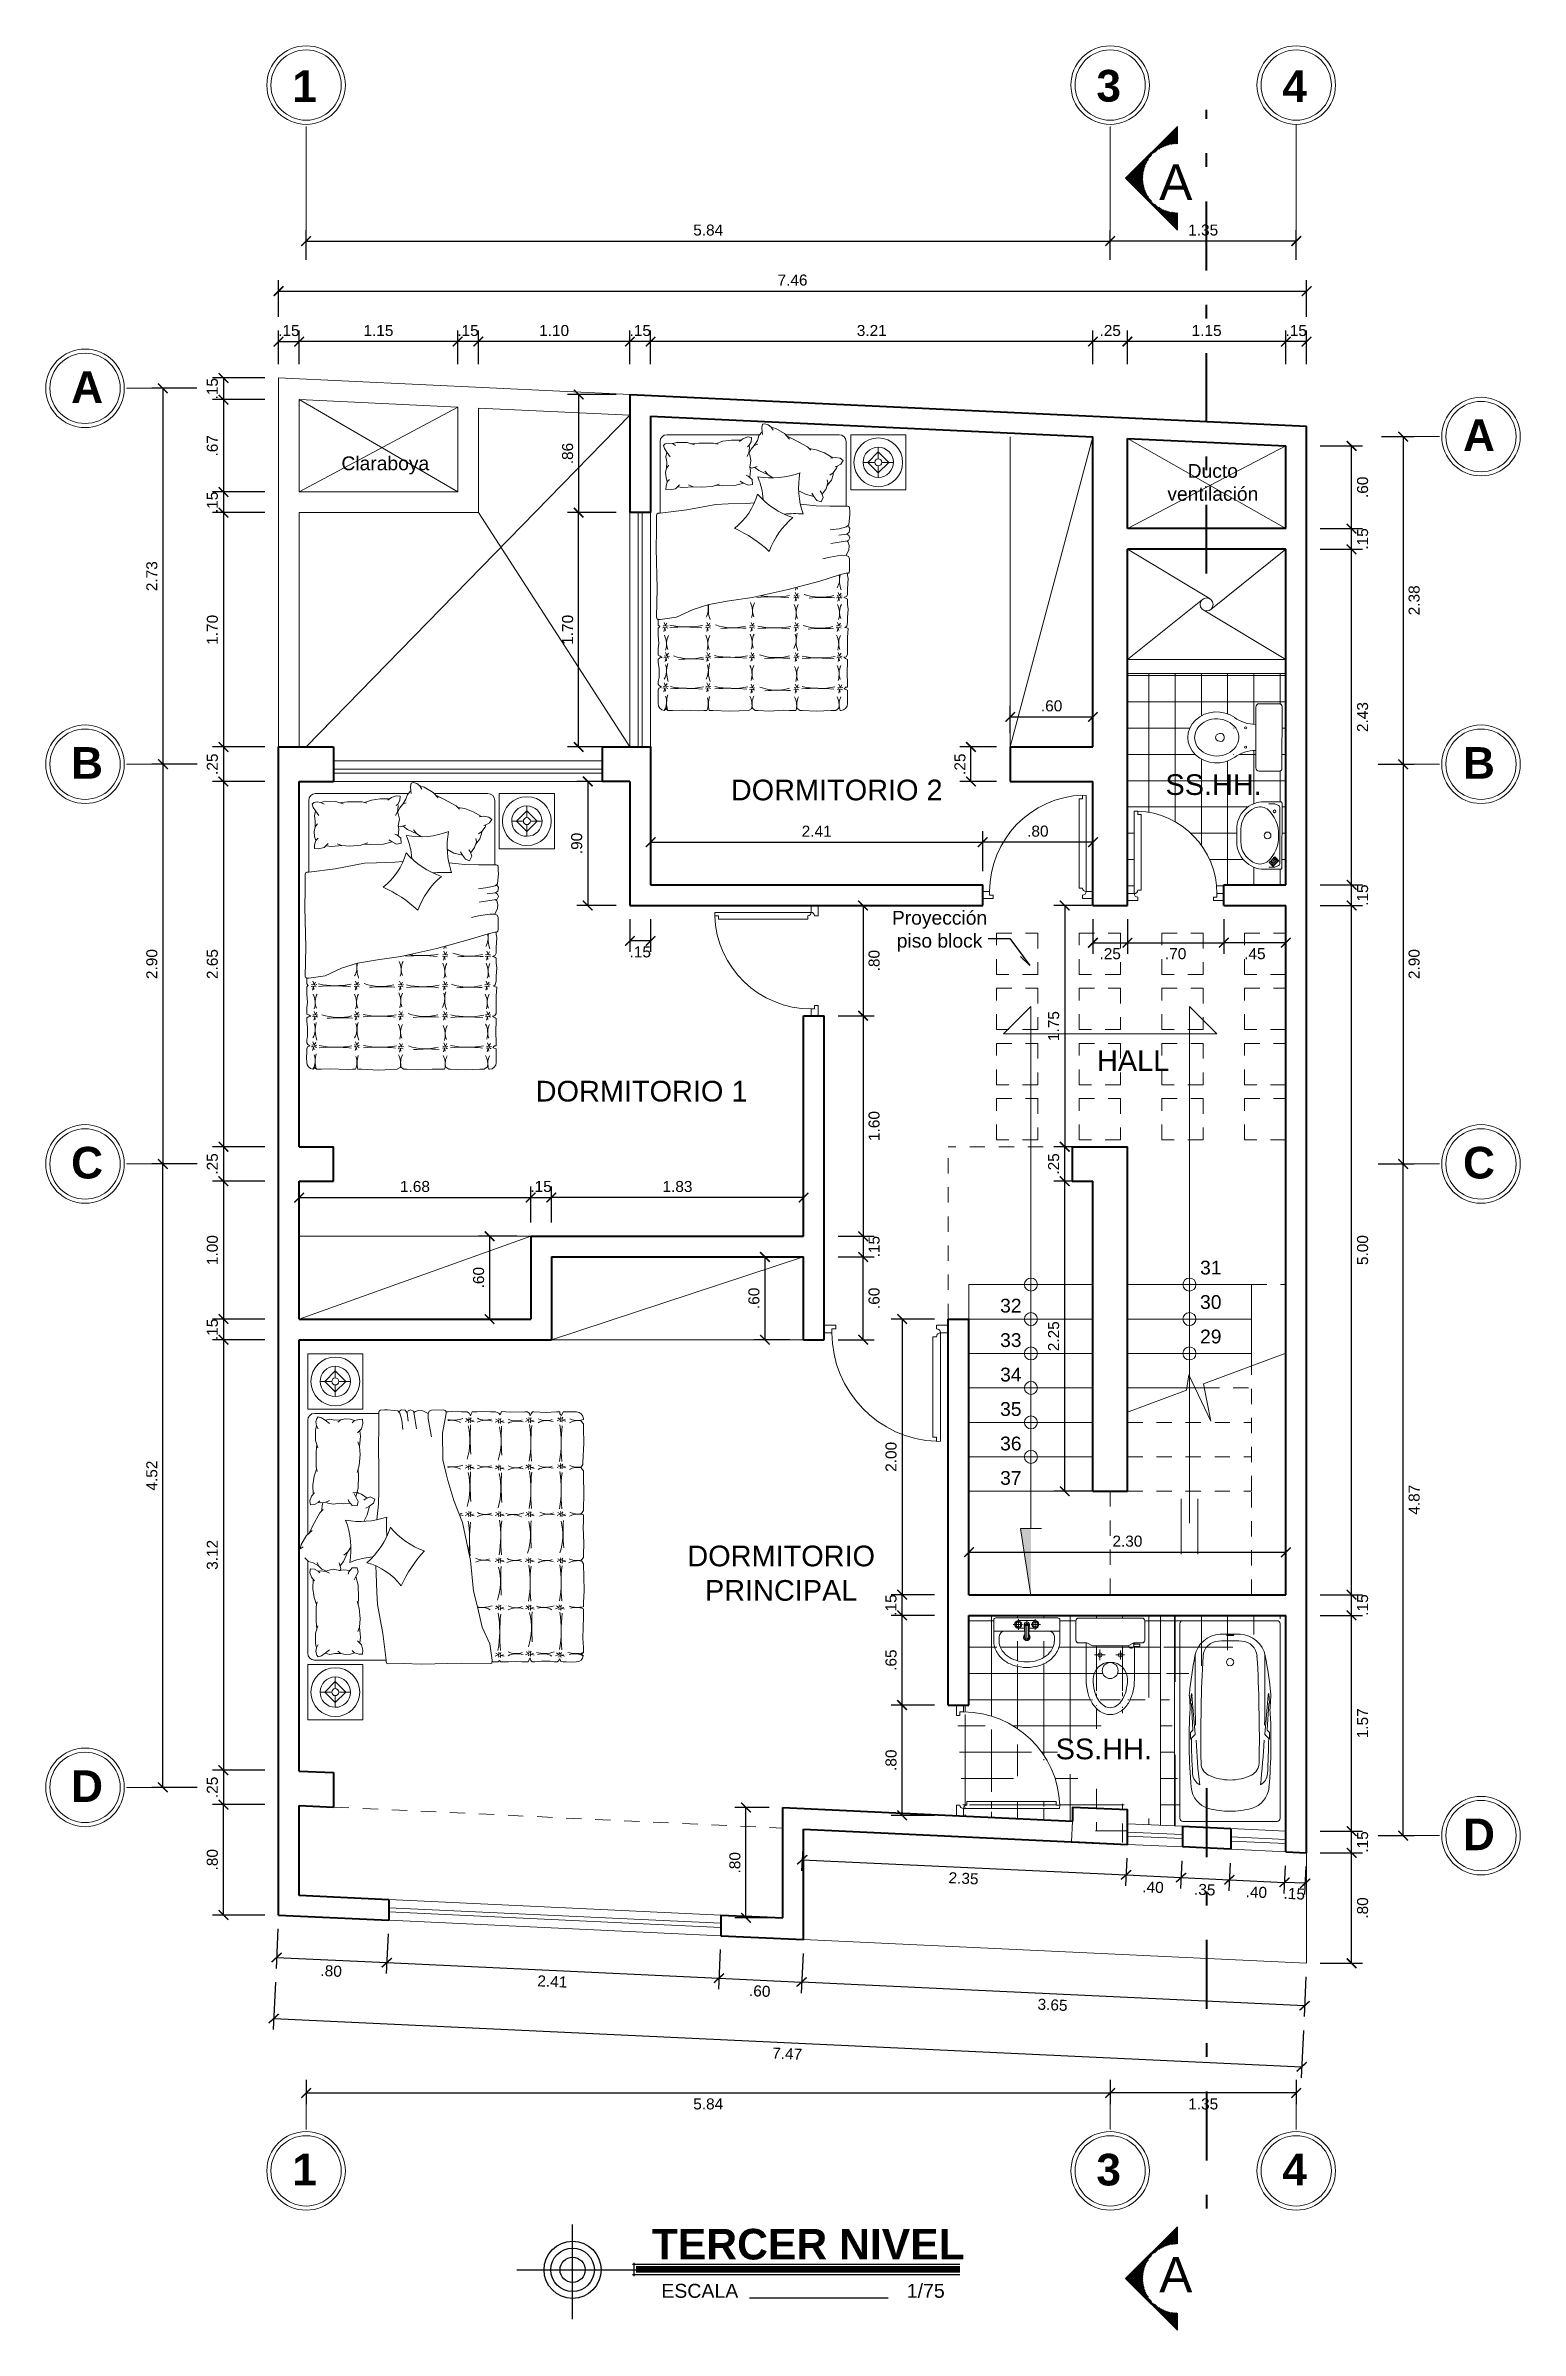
# Model space of a CAD drawing. Header units: millimetres. Extents: x 148 to 249, y 24 to 77.
# Drawn here: x 180.78 to 191.48, y 60.58 to 77.15 of the extents above; entities that cross this region are included whole.
import ezdxf

# ---------------------------------------------------------------- set-up
doc = ezdxf.new("R2010")
doc.units = ezdxf.units.MM
doc.header["$PDMODE"] = 32
doc.linetypes.add('2PAV$0$DASHDOT', pattern=[1, 0.5, -0.25, 0, -0.25])
doc.linetypes.add('HIDDEN2', pattern=[4.7625, 3.175, -1.5875])
doc.layers.get('0').update_dxf_attribs({"lineweight": 0})
doc.layers.get('Defpoints').update_dxf_attribs({"lineweight": 0})
for name, color, linetype, lineweight in [('A-Dims', 22, 'Continuous', 0), ('A-Furniture', 65, 'Continuous', 0), ('A-Hatch', 57, 'Continuous', 0), ('A-Hidden projection', 33, 'HIDDEN2', 0), ('A-Section', 178, '2PAV$0$DASHDOT', 40), ('A-Stair', 53, 'Continuous', 0), ('A-Text', 30, 'Continuous', 30), ('A-Wall', 153, 'Continuous', 40), ('A-Window Glass', 111, 'Continuous', 0), ('escalera', 252, 'Continuous', 0), ('muros bajos', 223, 'HIDDEN2', 18), ('P-SANIT', 43, 'Continuous', 0), ('piso', 10, 'Continuous', 0), ('puertas', 40, 'Continuous', 0), ('SANITARIOS', 2, 'Continuous', 0), ('SS.HH', 140, 'Continuous', 0), ('TEXTO', 7, 'Continuous', 0)]:
    doc.layers.add(name, color=color, linetype=linetype, lineweight=lineweight)
doc.styles.add('ejes', font='swissel.ttf')
doc.styles.add('FITO', font='ARIAL.TTF')
doc.styles.add('TEX', font='swissk.ttf', dxfattribs={"height": 0.2})
doc.dimstyles.new('DIM50', dxfattribs={"dimtxt": 0.08, "dimasz": 0.07, "dimexe": 0.08, "dimexo": 0.1, "dimgap": 0.04, "dimtad": 2, "dimzin": 4, "dimdsep": 46, "dimtxsty": 'ejes', "dimblk": 'ARCHTICK', "dimcen": 0.05, "dimadec": 0, "dimazin": 0, "dimtfac": 1, "dimtix": 1, "dimtmove": 0, "dimatfit": 3, "dimfxl": 0.08, "dimarcsym": 0})
pattern_1 = [(90, (0, 0), (-0.1905, 4e-17), []), (180, (0, 0), (-4e-17, -0.1905), [])]

msp = doc.modelspace()

# ---------------------------------------------------------------- texts
at = {"layer": 'A-Dims', "char_height": 0.2295, "width": 0.94069}
for s, insert, attachment_point in [('{\\fArial|b1|i0|c0|p34;1}', (182.57, 76.742), 7), ('{\\fArial|b1|i0|c0|p34;3}', (188.405, 76.742), 7), ('{\\fArial|b1|i0|c0|p34;4}', (189.755, 76.742), 7), ('{\\fArial|b1|i0|c0|p34;A}', (180.965, 74.789), 1), ('{\\fArial|b1|i0|c0|p34;A}', (191.297, 74.439), 3), ('{\\fArial|b1|i0|c0|p34;B}', (180.965, 72.062), 1), ('{\\fArial|b1|i0|c0|p34;B}', (191.297, 72.062), 3), ('{\\fArial|b1|i0|c0|p34;C}', (180.965, 69.162), 1), ('{\\fArial|b1|i0|c0|p34;C}', (191.297, 69.162), 3), ('{\\fArial|b1|i0|c0|p34;D}', (180.965, 64.639), 1), ('{\\fArial|b1|i0|c0|p34;D}', (191.297, 64.289), 3), ('{\\fArial|b1|i0|c0|p34;1}', (182.57, 61.857), 1), ('{\\fArial|b1|i0|c0|p34;3}', (188.405, 61.857), 1), ('{\\fArial|b1|i0|c0|p34;4}', (189.755, 61.857), 1)]:
    msp.add_mtext(s, dxfattribs=dict(at, insert=insert, attachment_point=attachment_point))
at = {"layer": 'A-Text'}
for s, height, style, p in [('A', 0.258, 'TEX', (188.861, 76.032)), ('A', 0.258, 'TEX', (188.861, 60.851)), ('ESCALA', 0.1013, 'FITO', (185.248, 60.812)), ('1/75', 0.1013, 'FITO', (187.029, 60.812))]:
    msp.add_text(s, height=height, dxfattribs=dict(at, style=style)).set_placement(p)
at = {"layer": 'A-Text', "attachment_point": 1}
for s, insert, char_height, width in [('\\pxqc;{\\fArial|b0|i0|c0|p34;Claraboya}', (182.506, 74.171), 0.1, 1.47777), ('\\pxqc;{\\fArial|b0|i0|c0|p34;Ducto\\Pventilación}', (188.511, 74.116), 0.1, 1.47777), ('\\pxqc;{\\fArial|b0|i0|c0|p34;DORMITORIO 2}', (185.56, 71.826), 0.15, 1.92123), ('\\pxqc;{\\fArial|b0|i0|c0|p34;SS.HH.}', (188.295, 71.865), 0.15, 1.92123), ('\\pxqc;{\\fArial|b0|i0|c0|p34;Proyección \\Ppiso block}', (186.528, 70.874), 0.1, 1.47777), ('\\pxqc;{\\fArial|b0|i0|c0|p34;HALL}', (187.711, 69.862), 0.15, 1.92123), ('\\pxqc;{\\fArial|b0|i0|c0|p34;DORMITORIO 1}', (184.144, 69.641), 0.15, 1.92123), ('\\pxqc;{\\fArial|b0|i0|c0|p34;DORMITORIO PRINCIPAL}', (185.157, 66.269), 0.15, 1.92123), ('\\pxqc;{\\fArial|b0|i0|c0|p34;SS.HH.}', (187.498, 64.869), 0.15, 1.92123), ('{\\fArial|b1|i0|c0|p34;TERCER NIVEL}', (185.178, 61.312), 0.22176, 10.94881)]:
    msp.add_mtext(s, dxfattribs=dict(at, insert=insert, char_height=char_height, width=width))
at = {"layer": 'TEXTO', "char_height": 0.1, "width": 1.43002, "attachment_point": 2}
for s, insert in [('{\\fArial|b0|i0|c0|p34;31}', (189.235, 68.336)), ('{\\fArial|b0|i0|c0|p34;32}', (187.784, 68.06)), ('{\\fArial|b0|i0|c0|p34;30}', (189.235, 68.086)), ('{\\fArial|b0|i0|c0|p34;33}', (187.784, 67.81)), ('{\\fArial|b0|i0|c0|p34;29}', (189.235, 67.836)), ('{\\fArial|b0|i0|c0|p34;34}', (187.784, 67.56)), ('{\\fArial|b0|i0|c0|p34;35}', (187.784, 67.31)), ('{\\fArial|b0|i0|c0|p34;36}', (187.784, 67.06)), ('{\\fArial|b0|i0|c0|p34;37}', (187.784, 66.81))]:
    msp.add_mtext(s, dxfattribs=dict(at, insert=insert))

# ---------------------------------------------------------------- blocks, each defined once
blk = doc.blocks.new('0D02D')
at = {"layer": 'P-SANIT'}
blk.add_lwpolyline([(0, -0.225), (0, 0.225, -0.414214), (0.02, 0.245), (0.165, 0.245, -0.414214), (0.19, 0.22), (0.19, -0.22, -0.414214), (0.165, -0.245), (0.02, -0.245, -0.414214)], format="xyb", close=True, dxfattribs=at)
for centre in [(0.264, 0.07), (0.264, -0.07)]:
    blk.add_circle(centre, 0.0075, dxfattribs=at)
for centre, radius, start, end in [((0.194, 0.345), 0.25, 269.146, 307.0592), ((0.457, 0), 0.0372, 134.7231, 225.2769), ((0.194, -0.345), 0.25, 52.9408, 90.854)]:
    blk.add_arc(centre, radius, start, end, dxfattribs=at)
for centre, major_axis, ratio, start_param, end_param in [((0.474, 0), (0.21, 0), 0.880952, 4.03357, 8.5328), ((0.446, 0), (-0.0364, 0), 0.800032, 1.138877, 5.144308)]:
    blk.add_ellipse(centre, major_axis=major_axis, ratio=ratio, start_param=start_param, end_param=end_param, dxfattribs=at)
blk.add_open_spline([(0.634, 0), (0.634, 0.032), (0.62, 0.064), (0.56, 0.122), (0.502, 0.141), (0.395, 0.126), (0.348, 0.094), (0.307, 0.015), (0.31, -0.031), (0.363, -0.107), (0.418, -0.135), (0.531, -0.135), (0.585, -0.107), (0.627, -0.047), (0.634, -0.023), (0.634, 0)], degree=3, knots=[0, 0, 0, 0, 0.739089, 0.739089, 1.723657, 1.723657, 2.708224, 2.708224, 3.692791, 3.692791, 4.714314, 4.714314, 5.735837, 5.735837, 6.283185, 6.283185, 6.283185, 6.283185], dxfattribs=at)
blk = doc.blocks.new('0D42D')
at = {"layer": 'P-SANIT'}
blk.add_lwpolyline([(0, -0.235), (0, 0.235, -0.414214), (0.01, 0.245), (0.129, 0.245, -0.414214), (0.329, 0.045), (0.329, -0.045, -0.414214), (0.129, -0.245), (0.01, -0.245, -0.414214)], format="xyb", close=True, dxfattribs=at)
for points in [[(0.095, -0.23), (0.058, -0.23, -0.091972), (0.052, -0.229), (0.025, -0.218, -0.310416), (0.015, -0.204), (0.015, 0.204, -0.310416), (0.025, 0.218), (0.052, 0.229, -0.091972), (0.058, 0.23), (0.095, 0.23)], [(0.198, 0.2, 0.236842), (0.109, 0.193, 0.231608), (0.025, 0)], [(0.198, 0.2, -0.296459), (0.299, 0.045), (0.299, -0.045, -0.270992), (0.212, -0.193, -0.270992)], [(0.212, -0.193, -0.27968), (0.109, -0.193, -0.231608), (0.025, 0)]]:
    blk.add_lwpolyline(points, format="xyb", dxfattribs=at)
for points in [[(0.023, -0.183), (0.051, -0.154), (0.058, -0.161), (0.03, -0.19)], [(0.03, -0.19), (0.058, -0.161), (0.065, -0.168), (0.037, -0.197)], [(0.037, -0.197), (0.065, -0.168), (0.072, -0.175), (0.044, -0.204)], [(0.044, -0.204), (0.072, -0.175), (0.079, -0.183), (0.051, -0.211)], [(0.051, -0.211), (0.079, -0.183), (0.086, -0.19), (0.058, -0.218)], [(0.058, -0.218), (0.086, -0.19), (0.093, -0.197), (0.065, -0.225)]]:
    blk.add_lwpolyline(points, close=True, dxfattribs=at)
for centre, radius in [((0.055, 0.175), 0.01), ((0.105, 0), 0.025)]:
    blk.add_circle(centre, radius, dxfattribs=at)
blk = doc.blocks.new('P70')
at = {"ltscale": 0.75}
blk.add_lwpolyline([(0.05, 0.025), (0.05, 0.623), (0.075, 0.624), (0.075, 0.598), (0.1, 0.598), (0.1, 0.05), (0.075, 0.05, -0.414214)], format="xyb", close=True, dxfattribs=at)
blk.add_lwpolyline([(0, 0.025), (0.05, 0.025, 0.414214), (0.075, 0), (0.075, -0.025), (0, -0.025)], format="xyb", dxfattribs=at)
blk.add_lwpolyline([(0.7, 0.025), (0.65, 0.025), (0.65, 0), (0.625, 0), (0.625, -0.025), (0.7, -0.025)], dxfattribs=at)
at = {"color": 9, "ltscale": 0.75}
blk.add_arc((0.05, 0.025), 0.6, 0, 87.612, dxfattribs=at)
at = {"flags": 3}
blk.add_attdef('COCO', (0, 0), '', height=0.1, dxfattribs=at)
blk = doc.blocks.new('P80')
at = {"ltscale": 0.75}
blk.add_lwpolyline([(0.05, 0.025), (0.05, 0.723), (0.075, 0.725), (0.075, 0.698), (0.1, 0.698), (0.1, 0.05), (0.075, 0.05, -0.414214)], format="xyb", close=True, dxfattribs=at)
blk.add_lwpolyline([(0, 0.025), (0.05, 0.025, 0.414214), (0.075, 0), (0.075, -0.025), (0, -0.025)], format="xyb", dxfattribs=at)
blk.add_lwpolyline([(0.8, 0.025), (0.75, 0.025), (0.75, 0), (0.725, 0), (0.725, -0.025), (0.8, -0.025)], dxfattribs=at)
at = {"color": 9, "ltscale": 0.75}
blk.add_arc((0.05, 0.025), 0.7, 0, 87.9533, dxfattribs=at)
at = {"flags": 3}
blk.add_attdef('COCO', (0, 0), '', height=0.1, dxfattribs=at)
blk = doc.blocks.new('23')
at = {"layer": 'SS.HH'}
for p, q in [((-0.24, -0.096), (-0.015, -0.096)), ((-0.2, -0.136), (-0.2, -0.168)), ((-0.032, -0.048), (-0.099, -0.048)), ((-0.06, -0.009), (-0.06, -0.087)), ((-0.06, -0.02), (0.06, -0.02)), ((-0.06, -0.076), (-0.017, -0.076)), ((-0.012, -0.142), (-0.019, -0.048)), ((-0.017, -0.048), (0.015, -0.048)), ((-0.012, -0.048), (-0.012, -0.142)), ((0, -0.023), (0, -0.154)), ((0.019, -0.048), (0.012, -0.143)), ((0.012, -0.048), (0.012, -0.142)), ((0.015, -0.096), (0.24, -0.096)), ((0.017, -0.076), (0.06, -0.076)), ((0.032, -0.048), (0.099, -0.048)), ((0.06, -0.009), (0.06, -0.087)), ((0.2, -0.136), (0.2, -0.168))]:
    blk.add_line(p, q, dxfattribs=at)
blk.add_lwpolyline([(0.24, -0.016), (0.24, -0.168, -0.125475), (0.221, -0.243, -0.105882), (0.166, -0.308, -0.086404), (0.091, -0.346, -0.076345), (0, -0.36, -0.076345), (-0.091, -0.346, -0.086404), (-0.166, -0.308, -0.105882), (-0.221, -0.243, -0.125475), (-0.24, -0.168), (-0.24, -0.016, -0.414214), (-0.224, 0), (0.224, 0, -0.414214)], format="xyb", close=True, dxfattribs=at)
blk.add_lwpolyline([(-0.201, -0.168, 0.125475), (-0.187, -0.224, 0.105882), (-0.142, -0.276, 0.086404), (-0.08, -0.308, 0.076345), (-0.001, -0.32, 0.076345), (0.078, -0.308, 0.086404), (0.141, -0.276, 0.105882), (0.185, -0.224, 0.125475), (0.199, -0.168, 0.125475)], format="xyb", dxfattribs=at)
for centre, radius in [((-0.06, -0.048), 0.024), ((-0.06, -0.048), 0.0165), ((0, -0.048), 0.0106), ((0.06, -0.048), 0.024), ((0.06, -0.048), 0.0165)]:
    blk.add_circle(centre, radius, dxfattribs=at)
for centre, radius, start, end in [((-0.16, -0.136), 0.04, 90, 180), ((-0.06, -0.048), 0.0279, 90, 270), ((0, -0.141), 0.0238, 124.2576, 55.1183), ((0, -0.141), 0.02, 130.8111, 48.3707), ((0, -0.048), 0.0185, 0, 180), ((0, -0.142), 0.012, 176.8519, 3.1481), ((0.06, -0.048), 0.0279, 270, 90), ((0.16, -0.136), 0.04, 0, 90)]:
    blk.add_arc(centre, radius, start, end, dxfattribs=at)
blk = doc.blocks.new('21')
at = {"layer": 'SS.HH'}
for p, q in [((-0.445, 0.175), (-0.18, 0.175)), ((-0.306, 0.075), (-0.228, 0.075)), ((-0.267, 0.114), (-0.267, 0.037)), ((-0.299, -0.075), (-0.235, -0.075)), ((-0.267, -0.04), (-0.267, -0.104)), ((-0.445, -0.175), (-0.205, -0.175)), ((-0.205, -0.169), (-0.205, -0.214)), ((-0.205, -0.214), (-0.205, -0.17)), ((-0.205, -0.17), (-0.205, -0.214)), ((-0.205, -0.192), (-0.205, -0.214)), ((-0.205, -0.214), (-0.205, -0.192)), ((-0.205, -0.214), (-0.19, -0.214)), ((-0.19, -0.214), (-0.19, -0.169)), ((-0.19, -0.175), (-0.18, -0.175))]:
    blk.add_line(p, q, dxfattribs=at)
for points in [[(-0.445, -0.175, -0.0618), (-0.54, -0.163, -0.075071), (-0.616, -0.131, -0.107027), (-0.678, -0.072, -0.150548), (-0.7, 0, -0.150548), (-0.678, 0.073, -0.107027), (-0.616, 0.132, -0.075071), (-0.539, 0.164, -0.0618), (-0.445, 0.175, -0.0618)], [(-0.445, -0.125, -0.0618), (-0.527, -0.114, -0.075071), (-0.59, -0.088, -0.107027), (-0.637, -0.044, -0.150548), (-0.65, 0, -0.150548), (-0.637, 0.045, -0.107027), (-0.59, 0.089, -0.075071), (-0.527, 0.115, -0.0618), (-0.445, 0.125, -0.0618)]]:
    blk.add_lwpolyline(points, format="xyb", dxfattribs=at)
blk.add_lwpolyline([(-0.18, 0.17), (-0.2, 0.129), (-0.2, -0.129), (-0.18, -0.17), (-0.18, -0.23, 0.414214), (-0.16, -0.25), (-0.02, -0.25, 0.414214), (0, -0.23), (0, 0.23, 0.414214), (-0.02, 0.25), (-0.16, 0.25, 0.414214), (-0.18, 0.23)], format="xyb", close=True, dxfattribs=at)
for centre, radius in [((-0.381, 0.001), 0.0579), ((-0.267, 0.075), 0.0146), ((-0.267, -0.073), 0.0146)]:
    blk.add_circle(centre, radius, dxfattribs=at)
for centre, radius, start, end in [((-0.445, 0), 0.125, 269.9602, 89.9602), ((-0.198, -0.152), 0.0193, 90.0836, 322.3698)]:
    blk.add_arc(centre, radius, start, end, dxfattribs=at)
blk = doc.blocks.new('BC-P3')
for p, q in [((-0.352, 0), (0.352, 0)), ((-0.375, -1.477), (-0.375, -0.023)), ((0.375, -0.023), (0.375, -1.477)), ((-0.26, -0.25), (-0.26, -0.65)), ((0.26, -0.25), (0.26, -0.65)), ((-0.299, -0.646), (-0.304, -0.562)), ((-0.295, -0.615), (-0.289, -0.545)), ((-0.295, -0.615), (-0.29, -0.621)), ((-0.289, -0.545), (-0.288, -0.546)), ((-0.289, -0.622), (-0.278, -0.816)), ((-0.26, -0.847), (-0.285, -0.558)), ((0.26, -0.847), (0.285, -0.558)), ((0.289, -0.622), (0.278, -0.816)), ((0.289, -0.545), (0.288, -0.546)), ((0.295, -0.615), (0.289, -0.545)), ((0.295, -0.615), (0.29, -0.621)), ((0.299, -0.646), (0.304, -0.562)), ((-0.295, -0.835), (-0.28, -0.82)), ((-0.295, -0.885), (-0.295, -0.835)), ((-0.295, -0.885), (-0.261, -0.851)), ((0.295, -0.885), (0.261, -0.851)), ((0.295, -0.835), (0.28, -0.82)), ((0.295, -0.885), (0.295, -0.835)), ((0.352, -1.5), (-0.352, -1.5))]:
    blk.add_line(p, q)
blk.add_lwpolyline([(-0.026, -0.108, 0.338364), (-0.025, -0.109, 0.038384), (-0.018, -0.11, 0.0164), (-0.01, -0.111, 0.011665), (0.002, -0.111, 0.011665), (0.013, -0.111, 0.0164), (0.021, -0.11, 0.038384), (0.029, -0.109, 0.338364), (0.029, -0.108, 0.338364), (0.029, -0.107, 0.038384), (0.021, -0.106, 0.0164), (0.013, -0.105, 0.011665), (0.002, -0.105, 0.011665), (-0.01, -0.105, 0.0164), (-0.018, -0.106, 0.038384), (-0.025, -0.107, 0.338364)], format="xyb", close=True)
blk.add_circle((0, -0.31), 0.0275)
for centre, radius, start, end in [((-0.352, -0.023), 0.023, 90, 180), ((-0.067, -0.301), 0.2, 92.1239, 168.9839), ((-0.082, -0.272), 0.12, 92.5539, 176.467), ((0, -2.1), 1.95, 90, 92.5539), ((0, -2.1), 2, 90, 92.1239), ((0, -2.1), 2, 87.8761, 90), ((0, -2.1), 1.95, 87.4461, 90), ((0.067, -0.301), 0.2, 11.0161, 87.8761), ((0.082, -0.272), 0.12, 3.533, 87.4461), ((0.352, -0.023), 0.023, 0, 90), ((2.677, -0.835), 2.995, 168.9839, 174.4587), ((7.962, -0.768), 8.179, 176.467, 179.1704), ((-7.962, -0.768), 8.179, 0.8296, 3.533), ((-2.677, -0.835), 2.995, 5.5413, 11.0161), ((3.668, -0.903), 3.974, 176.4609, 184.9418), ((-0.205, -0.556), 0.1, 174.4587, 183.7832), ((-0.389, -0.652), 0.09, 356.4609, 3.7832), ((-0.291, -0.622), 0.002, 5, 45.7989), ((-0.289, -0.548), 0.002, 12.2804, 69.2529), ((-0.384, -0.569), 0.1, 4.1251, 12.2804), ((4.742, -0.654), 5.002, 179.9558, 181.4637), ((8.359, -0.88), 8.578, 178.4608, 181.2396), ((-8.359, -0.88), 8.578, 358.7604, 1.5392), ((-4.742, -0.654), 5.002, 358.5363, 0.0442), ((0.384, -0.569), 0.1, 167.7196, 175.8749), ((0.289, -0.548), 0.002, 110.7471, 167.7196), ((0.291, -0.622), 0.002, 134.2011, 175), ((-3.668, -0.903), 3.974, 355.0582, 3.5391), ((0.389, -0.652), 0.09, 176.2168, 183.5391), ((0.205, -0.556), 0.1, 356.2168, 5.5413), ((-0.284, -0.816), 0.006, 315, 3.2505), ((-0.266, -0.847), 0.006, 315, 5), ((0.266, -0.847), 0.006, 175, 225), ((0.284, -0.816), 0.006, 176.7495, 225), ((4.351, -0.851), 4.64, 180.3451, 183.6254), ((4.742, -0.654), 5.002, 182.7348, 186.5873), ((-4.742, -0.654), 5.002, 353.4127, 357.2652), ((-4.351, -0.851), 4.64, 356.3746, 359.6549), ((-0.18, -1.139), 0.1, 182.9172, 241.9463), ((-0.117, -1.064), 0.1, 181.2396, 243.8791), ((0, -0.825), 0.366, 243.8791, 270), ((0, -0.825), 0.366, 270, 296.1209), ((0.117, -1.064), 0.1, 296.1209, 358.7604), ((0.18, -1.139), 0.1, 298.0537, 357.0828), ((-0.112, -1.23), 0.18, 184.9418, 254.479), ((0.112, -1.23), 0.18, 285.521, 355.0582), ((-0.352, -1.477), 0.023, 180, 270), ((0, -0.825), 0.6, 254.479, 270), ((0, -0.825), 0.6, 270, 285.521), ((0.352, -1.477), 0.023, 270, 0)]:
    blk.add_arc(centre, radius, start, end)
blk = doc.blocks.new('cama king size')
at = {"layer": 'A-Furniture'}
for p, q in [((-1.337, 1.601), (-1.337, 2.001)), ((-1.337, 2.001), (-0.937, 2.001)), ((-0.937, 2.001), (-0.937, 1.601)), ((-0.854, 2.001), (-0.183, 2.001)), ((-0.188, 1.996), (-0.199, 1.961)), ((-0.163, 2.022), (-0.188, 1.996)), ((-0.098, 2.057), (-0.066, 2.048)), ((-0.098, 2.057), (-0.084, 2.035)), ((-0.066, 2.048), (-0.001, 2.01)), ((-0.001, 2.01), (0.036, 1.97)), ((0.007, 2.001), (0.835, 2.001)), ((1.317, 2.001), (0.917, 2.001)), ((0.917, 2.001), (0.917, 1.601)), ((1.317, 1.601), (1.317, 2.001)), ((-0.904, 1.433), (-0.904, 1.951)), ((-0.199, 1.961), (-0.221, 1.923)), ((0.885, 1.567), (0.885, 1.951)), ((-0.254, 1.765), (-0.254, 1.77)), ((-0.254, 1.693), (-0.254, 1.697)), ((0.235, 1.693), (0.235, 1.697)), ((-0.937, 1.601), (-1.337, 1.601)), ((-0.412, 1.5), (-0.278, 1.504)), ((-0.278, 1.504), (-0.221, 1.508)), ((-0.162, 1.577), (-0.156, 1.528)), ((0.306, 1.632), (0.309, 1.636)), ((0.885, 1.567), (0.885, 1.484)), ((0.917, 1.601), (1.317, 1.601)), ((-0.918, 1.433), (-0.904, 1.433)), ((0.886, 1.333), (0.835, 1.319)), ((0.885, 1.484), (0.896, 1.484)), ((0.903, 1.348), (0.886, 1.333)), ((0.835, 1.319), (0.768, 1.312)), ((0.88, 1.229), (0.773, 1.212)), ((0.83, 1.273), (0.89, 1.28)), ((0.902, 1.234), (0.88, 1.229)), ((0.89, 1.28), (0.904, 1.272)), ((0.911, 1.255), (0.902, 1.234)), ((0.904, 1.272), (0.911, 1.255)), ((0.767, 1.113), (0.716, 1.102)), ((0.849, 1.127), (0.767, 1.113)), ((0.885, 1.126), (0.849, 1.127)), ((0.902, 1.119), (0.885, 1.126)), ((0.885, 0.997), (0.896, 0.997)), ((0.896, 0.997), (0.896, 0.982)), ((0.909, 1.102), (0.902, 1.119)), ((0.896, 0.885), (0.896, 0.843)), ((-0.918, 0.62), (-0.918, 0.664)), ((0.896, 0.809), (0.896, 0.771)), ((0.896, 0.676), (0.896, 0.639)), ((-0.904, 0.663), (-0.918, 0.663)), ((-0.918, 0.544), (-0.918, 0.6)), ((-0.918, 0.401), (-0.918, 0.448)), ((-0.918, 0.352), (-0.918, 0.373)), ((0.896, 0.426), (0.896, 0.406)), ((0.896, 0.37), (0.896, 0.36)), ((-0.918, 0.192), (-0.918, 0.213)), ((0.896, 0.197), (0.896, 0.172)), ((-0.918, 0.125), (-0.918, 0.148)), ((-0.814, 0.001), (-0.849, 0.001)), ((-0.533, 0.001), (-0.554, 0.001)), ((-0.49, 0.001), (-0.517, 0.001)), ((-0.139, 0.001), (-0.161, 0.001)), ((0.15, 0.001), (0.1, 0.001)), ((0.194, 0.001), (0.181, 0.001)), ((0.469, 0.001), (0.437, 0.001)), ((0.469, 0.001), (0.493, 0.019)), ((0.528, 0.005), (0.515, 0.005)), ((0.809, 0.001), (0.776, 0.001)), ((0.841, 0.001), (0.846, 0.001)), ((0.896, 0.148), (0.896, 0.051))]:
    blk.add_line(p, q, dxfattribs=at)
at = {"layer": 'A-Furniture', "color": 8, "linetype": 'Continuous'}
for p, q in [((-1.137, 1.877), (-1.213, 1.801)), ((-1.137, 1.826), (-1.137, 1.911)), ((-1.061, 1.801), (-1.137, 1.877)), ((1.041, 1.801), (1.117, 1.877)), ((1.117, 1.826), (1.117, 1.911)), ((1.117, 1.877), (1.193, 1.801)), ((-1.247, 1.801), (-1.162, 1.801)), ((-1.213, 1.801), (-1.137, 1.725)), ((-1.137, 1.725), (-1.061, 1.801)), ((-1.137, 1.776), (-1.137, 1.691)), ((-1.112, 1.801), (-1.027, 1.801)), ((1.092, 1.801), (1.008, 1.801)), ((1.117, 1.725), (1.041, 1.801)), ((1.193, 1.801), (1.117, 1.725)), ((1.117, 1.776), (1.117, 1.691)), ((1.227, 1.801), (1.143, 1.801))]:
    blk.add_line(p, q, dxfattribs=at)
at = {"layer": 'A-Furniture'}
for points in [[(0.017, 1.99), (0.072, 1.965), (0.164, 1.914), (0.189, 1.89)], [(-0.815, 1.938), (-0.843, 1.942), (-0.868, 1.936), (-0.88, 1.925), (-0.873, 1.902), (-0.855, 1.875), (-0.831, 1.842)], [(-0.855, 1.875), (-0.864, 1.84), (-0.856, 1.804), (-0.857, 1.76)], [(-0.815, 1.938), (-0.783, 1.945), (-0.708, 1.944), (-0.656, 1.927)], [(-0.815, 1.938), (-0.792, 1.925)], [(-0.682, 1.936), (-0.622, 1.94), (-0.516, 1.941), (-0.483, 1.932)], [(-0.5, 1.937), (-0.45, 1.955), (-0.387, 1.964), (-0.317, 1.962)], [(-0.271, 1.914), (-0.259, 1.926), (-0.244, 1.951), (-0.242, 1.982), (-0.269, 1.986), (-0.303, 1.973), (-0.329, 1.953)], [(-0.274, 1.843), (-0.261, 1.87), (-0.256, 1.91), (-0.259, 1.926)], [(-0.255, 1.767), (-0.246, 1.816), (-0.254, 1.855), (-0.261, 1.87)], [(-0.196, 1.933), (-0.221, 1.923), (-0.244, 1.898), (-0.26, 1.865)], [(0.177, 1.902), (0.229, 1.893), (0.239, 1.889)], [(0.251, 1.914), (0.239, 1.926), (0.224, 1.951), (0.222, 1.982), (0.25, 1.986), (0.284, 1.973), (0.31, 1.953)], [(0.235, 1.767), (0.227, 1.816), (0.235, 1.855), (0.241, 1.87)], [(0.254, 1.843), (0.241, 1.87), (0.236, 1.91), (0.239, 1.926)], [(0.48, 1.937), (0.43, 1.955), (0.367, 1.964), (0.297, 1.962)], [(0.663, 1.936), (0.603, 1.94), (0.497, 1.941), (0.464, 1.932)], [(0.796, 1.938), (0.763, 1.945), (0.688, 1.944), (0.636, 1.927)], [(0.796, 1.938), (0.773, 1.925)], [(0.796, 1.938), (0.823, 1.942), (0.848, 1.936), (0.86, 1.925), (0.854, 1.902), (0.836, 1.875), (0.812, 1.842)], [(0.836, 1.875), (0.844, 1.84), (0.837, 1.804), (0.838, 1.76)], [(-0.84, 1.782), (-0.857, 1.76), (-0.864, 1.727), (-0.862, 1.691), (-0.853, 1.661)], [(-0.836, 1.678), (-0.853, 1.661), (-0.862, 1.629), (-0.862, 1.604), (-0.833, 1.602), (-0.793, 1.61), (-0.764, 1.639)], [(-0.323, 1.665), (-0.298, 1.651), (-0.266, 1.636), (-0.234, 1.642), (-0.236, 1.678), (-0.265, 1.702), (-0.28, 1.708)], [(-0.255, 1.693), (-0.249, 1.743), (-0.255, 1.767)], [(-0.254, 1.765), (-0.24, 1.761), (-0.2, 1.772)], [(-0.22, 1.766), (-0.188, 1.742), (-0.12, 1.711)], [(-0.143, 1.738), (-0.12, 1.711), (-0.086, 1.689)], [(0.303, 1.665), (0.279, 1.651), (0.247, 1.636), (0.215, 1.642), (0.217, 1.678), (0.246, 1.702), (0.26, 1.708)], [(0.235, 1.693), (0.23, 1.743), (0.235, 1.767)], [(0.271, 1.57), (0.3, 1.61), (0.312, 1.652), (0.309, 1.674)], [(0.816, 1.678), (0.833, 1.661), (0.842, 1.629), (0.843, 1.604), (0.813, 1.602), (0.774, 1.61), (0.745, 1.639)], [(0.821, 1.782), (0.838, 1.76), (0.845, 1.727), (0.843, 1.691), (0.833, 1.661)], [(-0.904, 1.433), (-0.712, 1.456), (-0.5, 1.496), (-0.412, 1.5)], [(-0.779, 1.624), (-0.739, 1.618), (-0.665, 1.625)], [(-0.698, 1.637), (-0.665, 1.625), (-0.606, 1.621), (-0.527, 1.628), (-0.476, 1.643)], [(-0.5, 1.636), (-0.452, 1.632), (-0.361, 1.634), (-0.298, 1.651)], [(0.101, 1.595), (0.149, 1.57), (0.212, 1.554)], [(0.113, 1.499), (0.227, 1.487), (0.327, 1.484), (0.446, 1.484)], [(0.198, 1.579), (0.212, 1.554), (0.233, 1.525), (0.264, 1.514), (0.279, 1.547), (0.266, 1.582), (0.256, 1.595)], [(0.481, 1.636), (0.433, 1.632), (0.342, 1.634), (0.279, 1.651)], [(0.307, 1.634), (0.313, 1.642)], [(0.679, 1.637), (0.645, 1.625), (0.587, 1.621), (0.507, 1.628), (0.457, 1.643)], [(0.759, 1.624), (0.72, 1.618), (0.645, 1.625)], [(-0.918, 1.433), (-0.928, 1.426), (-0.931, 1.414), (-0.929, 1.308), (-0.934, 1.176), (-0.927, 0.888), (-0.929, 0.678), (-0.927, 0.664), (-0.918, 0.664)], [(0.446, 1.484), (0.666, 1.487), (0.766, 1.484), (0.885, 1.484)], [(0.892, 1.338), (0.903, 1.333), (0.911, 1.321), (0.908, 1.295), (0.89, 1.28)], [(0.896, 1.484), (0.902, 1.482), (0.908, 1.475), (0.91, 1.443), (0.911, 1.422)], [(0.911, 1.422), (0.903, 1.348)], [(0.889, 1.231), (0.9, 1.222), (0.907, 1.197), (0.904, 1.166), (0.891, 1.142), (0.885, 1.126)], [(-0.904, 0.663), (-0.786, 0.679), (-0.666, 0.735), (-0.519, 0.77), (-0.404, 0.797), (-0.182, 0.82), (0.093, 0.879), (0.254, 0.94), (0.398, 0.985), (0.446, 0.997)], [(0.446, 0.997), (0.549, 1.02), (0.742, 1.022), (0.885, 0.997)], [(0.896, 0.997), (0.902, 0.998), (0.906, 1.003), (0.91, 1.014), (0.909, 1.102)], [(0.896, 0.809), (0.881, 0.816), (0.868, 0.821), (0.888, 0.83), (0.896, 0.843)], [(0.896, 0.885), (0.9, 0.958), (0.896, 0.982)], [(0.896, 0.676), (0.898, 0.738), (0.896, 0.771)], [(-0.918, 0.62), (-0.908, 0.61), (-0.918, 0.6)], [(-0.918, 0.544), (-0.914, 0.488), (-0.918, 0.448)], [(0.896, 0.426), (0.895, 0.533), (0.898, 0.596), (0.888, 0.601), (0.875, 0.604), (0.888, 0.614), (0.896, 0.639)], [(-0.918, 0.401), (-0.905, 0.396), (-0.889, 0.386), (-0.908, 0.383), (-0.918, 0.373)], [(-0.918, 0.352), (-0.912, 0.304), (-0.912, 0.241), (-0.918, 0.213)], [(0.896, 0.37), (0.881, 0.38), (0.867, 0.387), (0.885, 0.392), (0.896, 0.406)], [(0.896, 0.197), (0.892, 0.272), (0.896, 0.36)], [(-0.918, 0.192), (-0.911, 0.181), (-0.896, 0.171), (-0.914, 0.164), (-0.918, 0.148)], [(0.896, 0.148), (0.879, 0.155), (0.869, 0.159), (0.882, 0.171), (0.896, 0.172)], [(-0.918, 0.125), (-0.919, 0.085), (-0.918, 0.051)], [(-0.873, 0.003), (-0.863, 0.011), (-0.86, 0.019), (-0.857, 0.01), (-0.849, 0.001)], [(-0.814, 0.001), (-0.745, 0.004), (-0.59, -0.001), (-0.554, 0.001)], [(-0.49, 0.001), (-0.399, -0.004), (-0.207, 0.001), (-0.186, 0.013), (-0.178, 0.015), (-0.161, 0.001)], [(-0.139, 0.001), (-0.059, -0.003), (0.059, 0.003), (0.1, 0.001)], [(0.15, 0.001), (0.154, 0.014), (0.159, 0.015), (0.181, 0.001)], [(0.194, 0.001), (0.3, -0.003), (0.437, 0.001)], [(0.493, 0.019), (0.515, 0.005)], [(0.528, 0.005), (0.67, -0.003), (0.776, 0.001)], [(0.809, 0.001), (0.832, 0.019), (0.836, 0.02), (0.841, 0.001)]]:
    blk.add_lwpolyline(points, dxfattribs=at)
at = {"layer": 'A-Furniture', "color": 251}
for points in [[(0.137, 0.834), (0.145, 0.832), (0.156, 0.836), (0.166, 0.853)], [(0.173, 0.833), (0.163, 0.83), (0.155, 0.835), (0.145, 0.858)], [(0.478, 0.834), (0.487, 0.832), (0.497, 0.836), (0.508, 0.853)], [(0.515, 0.833), (0.505, 0.83), (0.497, 0.835), (0.487, 0.858)], [(0.818, 0.834), (0.826, 0.832), (0.837, 0.836), (0.848, 0.853)], [(0.855, 0.833), (0.844, 0.83), (0.836, 0.835), (0.826, 0.858)], [(0.134, 0.819), (0.143, 0.823), (0.15, 0.819), (0.154, 0.799)], [(0.171, 0.816), (0.159, 0.822), (0.15, 0.819), (0.143, 0.793)], [(0.476, 0.819), (0.484, 0.823), (0.492, 0.819), (0.496, 0.799)], [(0.513, 0.816), (0.501, 0.822), (0.492, 0.819), (0.485, 0.793)], [(0.816, 0.819), (0.824, 0.823), (0.832, 0.819), (0.835, 0.799)], [(0.852, 0.816), (0.841, 0.822), (0.832, 0.819), (0.825, 0.793)], [(-0.886, 0.602), (-0.878, 0.605), (-0.87, 0.601), (-0.867, 0.581)], [(-0.884, 0.616), (-0.875, 0.614), (-0.865, 0.618), (-0.854, 0.635)], [(-0.85, 0.599), (-0.861, 0.604), (-0.87, 0.601), (-0.877, 0.576)], [(-0.847, 0.615), (-0.857, 0.612), (-0.865, 0.617), (-0.875, 0.64)], [(-0.543, 0.602), (-0.535, 0.605), (-0.527, 0.601), (-0.524, 0.581)], [(-0.541, 0.616), (-0.532, 0.614), (-0.522, 0.618), (-0.511, 0.635)], [(-0.507, 0.599), (-0.518, 0.604), (-0.527, 0.601), (-0.534, 0.576)], [(-0.504, 0.615), (-0.514, 0.612), (-0.522, 0.617), (-0.532, 0.64)], [(-0.201, 0.602), (-0.193, 0.605), (-0.185, 0.601), (-0.182, 0.581)], [(-0.199, 0.616), (-0.19, 0.614), (-0.18, 0.618), (-0.169, 0.635)], [(-0.164, 0.599), (-0.176, 0.604), (-0.185, 0.601), (-0.192, 0.576)], [(-0.162, 0.615), (-0.172, 0.612), (-0.18, 0.617), (-0.19, 0.64)], [(0.134, 0.602), (0.143, 0.605), (0.15, 0.601), (0.154, 0.581)], [(0.137, 0.616), (0.145, 0.614), (0.156, 0.618), (0.166, 0.635)], [(0.171, 0.599), (0.159, 0.604), (0.15, 0.601), (0.143, 0.576)], [(0.173, 0.615), (0.163, 0.612), (0.155, 0.617), (0.145, 0.64)], [(0.472, 0.602), (0.48, 0.605), (0.488, 0.601), (0.491, 0.581)], [(0.474, 0.616), (0.483, 0.614), (0.493, 0.618), (0.504, 0.635)], [(0.508, 0.599), (0.497, 0.604), (0.488, 0.601), (0.481, 0.576)], [(0.511, 0.615), (0.501, 0.612), (0.493, 0.617), (0.483, 0.64)], [(0.811, 0.602), (0.82, 0.605), (0.827, 0.601), (0.831, 0.581)], [(0.814, 0.616), (0.822, 0.614), (0.833, 0.618), (0.843, 0.635)], [(0.848, 0.599), (0.836, 0.604), (0.827, 0.601), (0.82, 0.576)], [(0.85, 0.615), (0.84, 0.612), (0.832, 0.617), (0.822, 0.64)], [(-0.876, 0.383), (-0.868, 0.387), (-0.861, 0.383), (-0.857, 0.362)], [(-0.874, 0.398), (-0.866, 0.396), (-0.855, 0.4), (-0.845, 0.417)], [(-0.84, 0.38), (-0.852, 0.386), (-0.861, 0.383), (-0.868, 0.357)], [(-0.838, 0.397), (-0.848, 0.394), (-0.856, 0.399), (-0.866, 0.422)], [(-0.543, 0.383), (-0.535, 0.387), (-0.527, 0.383), (-0.524, 0.362)], [(-0.541, 0.398), (-0.532, 0.396), (-0.522, 0.4), (-0.511, 0.417)], [(-0.507, 0.38), (-0.518, 0.386), (-0.527, 0.383), (-0.534, 0.357)], [(-0.504, 0.397), (-0.514, 0.394), (-0.522, 0.399), (-0.532, 0.422)], [(-0.201, 0.384), (-0.193, 0.388), (-0.185, 0.384), (-0.182, 0.364)], [(-0.199, 0.399), (-0.19, 0.397), (-0.18, 0.401), (-0.169, 0.418)], [(-0.164, 0.381), (-0.176, 0.387), (-0.185, 0.384), (-0.192, 0.358)], [(-0.162, 0.398), (-0.172, 0.395), (-0.18, 0.4), (-0.19, 0.423)], [(0.134, 0.383), (0.143, 0.387), (0.15, 0.383), (0.154, 0.362)], [(0.137, 0.398), (0.145, 0.396), (0.156, 0.4), (0.166, 0.417)], [(0.171, 0.38), (0.159, 0.386), (0.15, 0.383), (0.143, 0.357)], [(0.173, 0.397), (0.163, 0.394), (0.155, 0.399), (0.145, 0.422)], [(0.477, 0.383), (0.485, 0.387), (0.493, 0.383), (0.496, 0.362)], [(0.479, 0.398), (0.488, 0.396), (0.498, 0.4), (0.509, 0.417)], [(0.513, 0.38), (0.502, 0.386), (0.493, 0.383), (0.486, 0.357)], [(0.516, 0.397), (0.505, 0.394), (0.498, 0.399), (0.488, 0.422)], [(0.816, 0.383), (0.825, 0.387), (0.832, 0.383), (0.836, 0.362)], [(0.819, 0.398), (0.827, 0.396), (0.838, 0.4), (0.848, 0.417)], [(0.853, 0.38), (0.841, 0.386), (0.832, 0.383), (0.825, 0.357)], [(0.855, 0.397), (0.845, 0.394), (0.837, 0.399), (0.827, 0.422)], [(-0.885, 0.163), (-0.877, 0.167), (-0.869, 0.163), (-0.866, 0.142)], [(-0.883, 0.178), (-0.874, 0.176), (-0.864, 0.18), (-0.853, 0.197)], [(-0.849, 0.16), (-0.86, 0.166), (-0.869, 0.163), (-0.876, 0.137)], [(-0.846, 0.177), (-0.857, 0.174), (-0.864, 0.179), (-0.874, 0.202)], [(-0.543, 0.163), (-0.535, 0.167), (-0.527, 0.163), (-0.524, 0.142)], [(-0.541, 0.178), (-0.532, 0.176), (-0.522, 0.18), (-0.511, 0.197)], [(-0.507, 0.16), (-0.518, 0.166), (-0.527, 0.163), (-0.534, 0.137)], [(-0.504, 0.177), (-0.514, 0.174), (-0.522, 0.179), (-0.532, 0.202)], [(-0.199, 0.168), (-0.19, 0.166), (-0.18, 0.169), (-0.169, 0.186)], [(-0.162, 0.167), (-0.172, 0.164), (-0.18, 0.169), (-0.19, 0.192)], [(0.137, 0.169), (0.145, 0.167), (0.156, 0.17), (0.166, 0.187)], [(0.173, 0.168), (0.163, 0.165), (0.155, 0.17), (0.145, 0.192)], [(0.484, 0.169), (0.492, 0.167), (0.503, 0.17), (0.513, 0.187)], [(0.521, 0.168), (0.51, 0.165), (0.502, 0.17), (0.492, 0.192)], [(0.823, 0.169), (0.832, 0.167), (0.842, 0.17), (0.853, 0.187)], [(0.86, 0.168), (0.85, 0.165), (0.842, 0.17), (0.832, 0.192)], [(-0.201, 0.153), (-0.193, 0.156), (-0.185, 0.153), (-0.182, 0.132)], [(-0.164, 0.15), (-0.176, 0.156), (-0.185, 0.153), (-0.192, 0.127)], [(0.134, 0.154), (0.143, 0.157), (0.15, 0.154), (0.154, 0.133)], [(0.171, 0.151), (0.159, 0.157), (0.15, 0.154), (0.143, 0.128)], [(0.482, 0.154), (0.49, 0.157), (0.498, 0.154), (0.501, 0.133)], [(0.518, 0.151), (0.506, 0.157), (0.498, 0.154), (0.49, 0.128)], [(0.821, 0.154), (0.829, 0.157), (0.837, 0.154), (0.84, 0.133)], [(0.857, 0.151), (0.846, 0.157), (0.837, 0.154), (0.83, 0.128)]]:
    blk.add_lwpolyline(points, dxfattribs=at)
at = {"layer": 'A-Furniture', "color": 8}
for centre in [(-1.137, 1.801), (1.117, 1.801)]:
    blk.add_circle(centre, 0.177, dxfattribs=at)
at = {"layer": 'A-Furniture', "color": 8, "linetype": 'Continuous'}
for centre in [(-1.137, 1.801), (1.117, 1.801)]:
    blk.add_circle(centre, 0.0253, dxfattribs=at)
at = {"layer": 'A-Furniture'}
for centre, radius, start, end in [((-0.854, 1.951), 0.05, 90, 180), ((0.835, 1.951), 0.05, 0, 90), ((-0.096, 2.27), 0.582, 260.0746, 290.841), ((-0.63, 1.507), 0.473, 8.4232, 23.6724), ((0.685, 1.619), 0.584, 169.3472, 199.0941), ((-0.654, 1.698), 0.473, 307.5937, 344.5934), ((0.241, 1.954), 0.582, 220.9956, 251.762), ((0.436, 0.956), 0.584, 130.2682, 160.0151), ((0.075, 0.465), 0.965, 86.5284, 94.689), ((-0.765, 0.444), 0.965, 47.4494, 65.5579), ((-0.868, 0.051), 0.05, 180, 263.4836), ((0.846, 0.051), 0.05, 270, 0)]:
    blk.add_arc(centre, radius, start, end, dxfattribs=at)
at = {"layer": 'A-Furniture', "color": 8}
for centre, start, end in [((-1.137, 1.801), 270, 268.8649), ((1.117, 1.801), 271.1351, 270)]:
    blk.add_arc(centre, 0.11, start, end, dxfattribs=at)
at = {"layer": 'A-Furniture', "color": 251}
for centre, radius, start, end in [((-0.018, 1.528), 0.702, 261.5862, 279.9375), ((0.005, 0.918), 0.147, 342.6443, 350.615), ((0.274, 0.926), 0.122, 194.2398, 201.5194), ((0.348, 1.295), 0.471, 252.8427, 283.2782), ((0.371, 0.955), 0.126, 330.0061, 12.9891), ((0.707, 0.947), 0.21, 169.5069, 199.7293), ((0.689, 1.28), 0.456, 252.5527, 283.5019), ((0.71, 0.955), 0.126, 330.0061, 12.9891), ((1.046, 0.947), 0.21, 169.5069, 199.7293), ((-0.648, 0.741), 0.126, 330.0061, 12.3194), ((-0.312, 0.733), 0.21, 169.9188, 199.7293), ((-0.326, 0.719), 0.147, 342.6443, 26.1603), ((-0.057, 0.727), 0.122, 152.7511, 201.5194), ((-0.037, -0.392), 1.219, 83.6996, 95.2713), ((0.005, 0.706), 0.147, 342.6443, 26.1603), ((0.274, 0.713), 0.122, 152.7511, 201.5194), ((0.366, -0.787), 1.609, 86.606, 94.2849), ((0.35, 0.706), 0.147, 342.6443, 26.1603), ((0.619, 0.713), 0.122, 152.7511, 201.5194), ((0.708, -0.726), 1.548, 86.5393, 94.3691), ((0.689, 0.706), 0.147, 342.6443, 26.1603), ((0.958, 0.713), 0.122, 152.7511, 201.5194), ((-1.005, 0.482), 0.147, 342.6443, 26.1603), ((-0.736, 0.49), 0.122, 152.7511, 201.5194), ((-0.692, 1.404), 0.796, 259.7358, 279.3306), ((-0.714, -0.801), 1.409, 84.1409, 94.9021), ((-0.672, 0.482), 0.147, 342.6443, 26.1603), ((-0.403, 0.49), 0.122, 152.7511, 201.5194), ((-0.335, 1.042), 0.439, 252.2213, 283.7575), ((-0.317, -0.88), 1.481, 86.4625, 94.466), ((-0.329, 0.491), 0.147, 342.6443, 26.1603), ((-0.06, 0.498), 0.122, 152.7511, 201.5194), ((-0.009, 1.292), 0.692, 258.9858, 280.012), ((-0.029, -0.618), 1.219, 83.6996, 95.2713), ((0.025, 0.514), 0.126, 330.0061, 18.9919), ((0.361, 0.505), 0.21, 163.9853, 199.7293), ((0.34, 1.07), 0.471, 252.8427, 283.2782), ((0.358, -1.012), 1.609, 86.606, 94.2849), ((0.343, 0.482), 0.147, 342.6443, 26.1603), ((0.613, 0.49), 0.122, 152.7511, 201.5194), ((0.682, 1.054), 0.456, 252.5527, 283.5019), ((0.7, -0.951), 1.548, 86.5393, 94.3691), ((0.683, 0.482), 0.147, 342.6443, 26.1603), ((0.952, 0.49), 0.122, 152.7511, 201.5194), ((-0.984, 0.292), 0.126, 330.0061, 18.9919), ((-0.647, 0.284), 0.21, 163.9853, 199.7293), ((-0.669, 0.854), 0.476, 252.9297, 283.211), ((-0.651, -1.252), 1.628, 86.6259, 94.2596), ((-0.648, 0.292), 0.126, 330.0061, 18.9919), ((-0.312, 0.284), 0.21, 163.9853, 199.7293), ((-0.34, 1.126), 0.739, 259.3434, 279.6871), ((-0.361, -0.917), 1.305, 83.9102, 95.0951), ((0.001, 0.794), 0.409, 251.572, 284.2581), ((0.019, -0.979), 1.362, 86.3108, 94.6577), ((0.337, 1.171), 0.789, 259.6875, 279.3745), ((0.315, -1.013), 1.396, 84.1125, 94.9259), ((0.678, 1.147), 0.765, 259.5267, 279.5206), ((0.657, -0.969), 1.352, 84.018, 95.0049), ((-0.687, 0.958), 0.796, 259.7358, 279.3306), ((-0.338, 0.901), 0.739, 259.3434, 279.6871), ((-0.33, 0.264), 0.147, 342.6443, 26.1603), ((-0.061, 0.271), 0.122, 152.7511, 201.5194), ((0.003, 0.559), 0.409, 251.572, 284.2581), ((0.008, 0.255), 0.147, 342.6443, 26.1603), ((0.277, 0.262), 0.122, 152.7511, 201.5194), ((0.335, 0.951), 0.789, 259.6875, 279.3745), ((0.347, 0.264), 0.147, 342.6443, 26.1603), ((0.616, 0.271), 0.122, 152.7511, 201.5194), ((0.676, 0.927), 0.765, 259.5267, 279.5206), ((0.686, 0.264), 0.147, 342.6443, 26.1603), ((0.955, 0.271), 0.122, 152.7511, 201.5194), ((-0.984, 0.064), 0.126, 330.0061, 18.9919), ((-0.647, 0.056), 0.21, 163.9853, 194.5806), ((-0.709, -1.247), 1.409, 84.1409, 94.9021), ((-0.648, 0.053), 0.126, 335.8404, 18.9919), ((-0.312, 0.045), 0.21, 163.9853, 191.9955), ((-0.359, -1.142), 1.305, 83.9102, 95.0951), ((-0.33, 0.042), 0.147, 348.8205, 26.1603), ((-0.061, 0.049), 0.122, 152.7511, 196.1313), ((0.021, -1.214), 1.362, 86.3108, 94.6577), ((0.008, 0.036), 0.147, 351.4985, 26.1603), ((0.277, 0.043), 0.122, 152.7511, 193.3336), ((0.313, -1.233), 1.396, 84.1125, 94.9259), ((0.347, 0.036), 0.147, 353.4506, 26.1603), ((0.616, 0.043), 0.122, 152.7511, 191.1853), ((0.655, -1.19), 1.352, 84.018, 95.0049), ((0.686, 0.036), 0.147, 353.4506, 26.1603), ((0.955, 0.043), 0.122, 152.7511, 191.1853)]:
    blk.add_arc(centre, radius, start, end, dxfattribs=at)
blk = doc.blocks.new('A$C242702AF')
at = {"layer": 'A-Furniture'}
for p, q in [((0.079, 2.006), (0.75, 2.006)), ((0.745, 2), (0.735, 1.965)), ((0.77, 2.027), (0.745, 2)), ((0.836, 2.062), (0.849, 2.039)), ((0.836, 2.062), (0.868, 2.052)), ((0.868, 2.052), (0.932, 2.015)), ((0.932, 2.015), (0.969, 1.975)), ((0.941, 2.006), (1.329, 2.006)), ((1.412, 2.006), (1.412, 1.606)), ((1.812, 2.006), (1.412, 2.006)), ((1.812, 1.606), (1.812, 2.006)), ((0.029, 1.437), (0.029, 1.956)), ((0.735, 1.965), (0.712, 1.928)), ((1.379, 1.571), (1.379, 1.956)), ((0.679, 1.77), (0.679, 1.775)), ((0.679, 1.697), (0.679, 1.701)), ((0.522, 1.504), (0.656, 1.508)), ((0.656, 1.508), (0.713, 1.513)), ((0.772, 1.581), (0.778, 1.533)), ((1.24, 1.637), (1.242, 1.641)), ((1.379, 1.571), (1.379, 1.488)), ((1.412, 1.606), (1.812, 1.606)), ((0.015, 1.437), (0.029, 1.437)), ((1.381, 1.337), (1.329, 1.324)), ((1.379, 1.488), (1.39, 1.488)), ((1.398, 1.352), (1.381, 1.337)), ((1.329, 1.324), (1.262, 1.316)), ((1.374, 1.234), (1.267, 1.217)), ((1.325, 1.278), (1.384, 1.285)), ((1.396, 1.239), (1.374, 1.234)), ((1.384, 1.285), (1.399, 1.276)), ((1.406, 1.259), (1.396, 1.239)), ((1.399, 1.276), (1.406, 1.259)), ((1.262, 1.118), (1.211, 1.107)), ((1.343, 1.132), (1.262, 1.118)), ((1.379, 1.13), (1.343, 1.132)), ((1.397, 1.123), (1.379, 1.13)), ((1.379, 1.001), (1.39, 1.001)), ((1.39, 1.001), (1.39, 0.986)), ((1.404, 1.107), (1.397, 1.123)), ((1.39, 0.889), (1.39, 0.847)), ((0.015, 0.625), (0.015, 0.669)), ((0.029, 0.667), (0.015, 0.667)), ((1.39, 0.813), (1.39, 0.775)), ((1.39, 0.681), (1.39, 0.644)), ((0.015, 0.549), (0.015, 0.604)), ((0.015, 0.406), (0.015, 0.452)), ((0.015, 0.356), (0.015, 0.378)), ((1.39, 0.43), (1.39, 0.411)), ((1.39, 0.375), (1.39, 0.365)), ((0.015, 0.197), (0.015, 0.217)), ((1.39, 0.201), (1.39, 0.176)), ((0.015, 0.129), (0.015, 0.153)), ((0.119, 0.006), (0.085, 0.006)), ((0.369, 0.006), (0.347, 0.006)), ((0.411, 0.006), (0.384, 0.006)), ((0.74, 0.006), (0.718, 0.006)), ((1.015, 0.006), (0.965, 0.006)), ((1.059, 0.006), (1.046, 0.006)), ((1.303, 0.006), (1.271, 0.006)), ((1.335, 0.006), (1.34, 0.006)), ((1.39, 0.153), (1.39, 0.056))]:
    blk.add_line(p, q, dxfattribs=at)
at = {"layer": 'A-Furniture', "color": 8, "linetype": 'Continuous'}
for p, q in [((1.536, 1.806), (1.612, 1.882)), ((1.612, 1.831), (1.612, 1.915)), ((1.612, 1.882), (1.688, 1.806)), ((1.587, 1.806), (1.502, 1.806)), ((1.612, 1.73), (1.536, 1.806)), ((1.688, 1.806), (1.612, 1.73)), ((1.612, 1.78), (1.612, 1.696)), ((1.722, 1.806), (1.637, 1.806))]:
    blk.add_line(p, q, dxfattribs=at)
at = {"layer": 'A-Furniture'}
for points in [[(0.663, 1.919), (0.675, 1.93), (0.69, 1.955), (0.692, 1.986), (0.664, 1.99), (0.63, 1.977), (0.604, 1.957)], [(0.836, 2.062), (0.814, 2.078), (0.789, 2.086), (0.773, 2.082), (0.768, 2.058), (0.77, 2.027), (0.773, 2.007)], [(0.951, 1.995), (1.005, 1.969), (1.098, 1.918), (1.123, 1.894)], [(0.118, 1.942), (0.091, 1.946), (0.066, 1.941), (0.054, 1.929), (0.061, 1.906), (0.079, 1.88), (0.102, 1.847)], [(0.079, 1.88), (0.07, 1.845), (0.077, 1.809), (0.076, 1.765)], [(0.118, 1.942), (0.151, 1.95), (0.226, 1.949), (0.278, 1.932)], [(0.118, 1.942), (0.141, 1.929)], [(0.251, 1.94), (0.311, 1.945), (0.417, 1.946), (0.45, 1.937)], [(0.434, 1.941), (0.484, 1.959), (0.547, 1.968), (0.617, 1.967)], [(0.66, 1.848), (0.673, 1.874), (0.678, 1.914), (0.675, 1.93)], [(0.679, 1.772), (0.687, 1.82), (0.679, 1.86), (0.673, 1.874)], [(0.737, 1.938), (0.712, 1.928), (0.69, 1.902), (0.674, 1.87)], [(1.11, 1.906), (1.162, 1.897), (1.222, 1.874), (1.282, 1.839)], [(1.299, 1.774), (1.315, 1.779), (1.34, 1.793), (1.357, 1.819), (1.335, 1.836), (1.299, 1.841), (1.266, 1.837)], [(0.093, 1.786), (0.076, 1.765), (0.069, 1.732), (0.072, 1.695), (0.081, 1.665)], [(0.098, 1.682), (0.081, 1.665), (0.072, 1.633), (0.071, 1.608), (0.101, 1.606), (0.14, 1.614), (0.169, 1.643)], [(0.611, 1.67), (0.635, 1.655), (0.667, 1.64), (0.7, 1.646), (0.697, 1.682), (0.669, 1.706), (0.654, 1.712)], [(0.679, 1.77), (0.694, 1.765), (0.734, 1.776)], [(0.679, 1.698), (0.684, 1.747), (0.679, 1.772)], [(0.714, 1.77), (0.745, 1.746), (0.813, 1.715)], [(0.79, 1.742), (0.813, 1.715), (0.847, 1.693)], [(1.204, 1.574), (1.233, 1.614), (1.246, 1.657), (1.242, 1.679)], [(1.241, 1.639), (1.272, 1.677), (1.284, 1.715), (1.286, 1.73)], [(1.261, 1.714), (1.286, 1.73), (1.31, 1.763), (1.315, 1.779)], [(0.029, 1.437), (0.222, 1.461), (0.433, 1.5), (0.522, 1.504)], [(0.155, 1.628), (0.194, 1.623), (0.269, 1.629)], [(0.235, 1.642), (0.269, 1.629), (0.327, 1.625), (0.407, 1.632), (0.457, 1.648)], [(0.433, 1.64), (0.481, 1.636), (0.572, 1.638), (0.635, 1.655)], [(1.035, 1.6), (1.083, 1.574), (1.145, 1.558)], [(1.047, 1.503), (1.161, 1.491), (1.261, 1.488), (1.379, 1.488)], [(1.131, 1.583), (1.145, 1.558), (1.166, 1.53), (1.197, 1.519), (1.213, 1.551), (1.2, 1.586), (1.19, 1.599)], [(0.015, 1.437), (0.005, 1.431), (0.003, 1.418), (0.004, 1.312), (0, 1.18), (0.007, 0.892), (0.004, 0.682), (0.007, 0.669), (0.015, 0.669)], [(1.387, 1.343), (1.398, 1.337), (1.406, 1.325), (1.402, 1.299), (1.384, 1.285)], [(1.39, 1.488), (1.396, 1.486), (1.403, 1.48), (1.405, 1.447), (1.406, 1.427)], [(1.406, 1.427), (1.398, 1.352)], [(1.384, 1.236), (1.394, 1.227), (1.401, 1.202), (1.399, 1.17), (1.386, 1.147), (1.379, 1.13)], [(0.029, 0.667), (0.148, 0.684), (0.268, 0.739), (0.383, 0.775), (0.529, 0.801), (0.697, 0.825), (0.958, 0.883), (1.187, 0.945), (1.331, 0.989), (1.379, 1.001)], [(1.39, 1.001), (1.397, 1.003), (1.401, 1.008), (1.404, 1.019), (1.404, 1.107)], [(1.39, 0.813), (1.375, 0.821), (1.362, 0.825), (1.383, 0.834), (1.39, 0.847)], [(1.39, 0.889), (1.394, 0.963), (1.39, 0.986)], [(1.39, 0.681), (1.393, 0.742), (1.39, 0.775)], [(0.015, 0.625), (0.026, 0.614), (0.015, 0.604)], [(0.015, 0.549), (0.02, 0.493), (0.015, 0.452)], [(1.39, 0.43), (1.39, 0.538), (1.393, 0.601), (1.383, 0.605), (1.369, 0.608), (1.383, 0.618), (1.39, 0.644)], [(0.015, 0.406), (0.029, 0.401), (0.045, 0.39), (0.026, 0.387), (0.015, 0.378)], [(0.015, 0.356), (0.021, 0.309), (0.021, 0.246), (0.015, 0.217)], [(1.39, 0.375), (1.375, 0.384), (1.362, 0.392), (1.38, 0.396), (1.39, 0.411)], [(1.39, 0.201), (1.387, 0.276), (1.39, 0.365)], [(0.015, 0.197), (0.023, 0.186), (0.038, 0.176), (0.02, 0.168), (0.015, 0.153)], [(1.39, 0.153), (1.374, 0.159), (1.364, 0.164), (1.377, 0.175), (1.39, 0.176)], [(0.015, 0.129), (0.014, 0.089), (0.015, 0.056)], [(0.06, 0.007), (0.07, 0.015), (0.073, 0.024), (0.077, 0.014), (0.085, 0.006)], [(0.119, 0.006), (0.188, 0.009), (0.311, 0.003), (0.347, 0.006)], [(0.411, 0.006), (0.535, 0), (0.671, 0.006), (0.693, 0.018), (0.701, 0.02), (0.718, 0.006)], [(0.74, 0.006), (0.82, 0.001), (0.924, 0.007), (0.965, 0.006)], [(1.015, 0.006), (1.019, 0.018), (1.024, 0.02), (1.046, 0.006)], [(1.059, 0.006), (1.165, 0.002), (1.271, 0.006)], [(1.303, 0.006), (1.327, 0.023), (1.33, 0.024), (1.336, 0.006)]]:
    blk.add_lwpolyline(points, dxfattribs=at)
at = {"layer": 'A-Furniture', "color": 251}
for points in [[(1.002, 0.839), (1.01, 0.836), (1.021, 0.84), (1.031, 0.857)], [(1.038, 0.837), (1.028, 0.835), (1.02, 0.839), (1.01, 0.862)], [(1.313, 0.839), (1.321, 0.836), (1.331, 0.84), (1.342, 0.857)], [(1.349, 0.837), (1.339, 0.835), (1.331, 0.839), (1.321, 0.862)], [(1, 0.824), (1.008, 0.827), (1.015, 0.823), (1.019, 0.803)], [(1.036, 0.821), (1.024, 0.827), (1.015, 0.823), (1.008, 0.798)], [(1.31, 0.824), (1.318, 0.827), (1.326, 0.823), (1.33, 0.803)], [(1.347, 0.821), (1.335, 0.827), (1.326, 0.823), (1.319, 0.798)], [(0.048, 0.606), (0.056, 0.609), (0.064, 0.606), (0.067, 0.585)], [(0.05, 0.621), (0.058, 0.619), (0.069, 0.622), (0.079, 0.639)], [(0.084, 0.603), (0.072, 0.609), (0.064, 0.606), (0.056, 0.58)], [(0.087, 0.62), (0.076, 0.617), (0.068, 0.622), (0.058, 0.644)], [(0.358, 0.606), (0.366, 0.609), (0.374, 0.606), (0.378, 0.585)], [(0.36, 0.621), (0.369, 0.619), (0.379, 0.622), (0.39, 0.639)], [(0.395, 0.603), (0.383, 0.609), (0.374, 0.606), (0.367, 0.58)], [(0.397, 0.62), (0.387, 0.617), (0.379, 0.622), (0.369, 0.644)], [(0.678, 0.606), (0.686, 0.609), (0.694, 0.606), (0.697, 0.585)], [(0.68, 0.621), (0.689, 0.619), (0.699, 0.622), (0.71, 0.639)], [(0.714, 0.603), (0.703, 0.609), (0.694, 0.606), (0.687, 0.58)], [(0.717, 0.62), (0.707, 0.617), (0.699, 0.622), (0.689, 0.644)], [(1, 0.606), (1.008, 0.609), (1.015, 0.606), (1.019, 0.585)], [(1.002, 0.621), (1.01, 0.619), (1.021, 0.622), (1.031, 0.639)], [(1.036, 0.603), (1.024, 0.609), (1.015, 0.606), (1.008, 0.58)], [(1.038, 0.62), (1.028, 0.617), (1.02, 0.622), (1.01, 0.644)], [(1.306, 0.606), (1.314, 0.609), (1.322, 0.606), (1.325, 0.585)], [(1.308, 0.621), (1.317, 0.619), (1.327, 0.622), (1.338, 0.639)], [(1.342, 0.603), (1.331, 0.609), (1.322, 0.606), (1.315, 0.58)], [(1.345, 0.62), (1.335, 0.617), (1.327, 0.622), (1.317, 0.644)], [(0.057, 0.388), (0.065, 0.391), (0.073, 0.387), (0.076, 0.367)], [(0.059, 0.402), (0.068, 0.4), (0.078, 0.404), (0.089, 0.421)], [(0.093, 0.385), (0.082, 0.391), (0.073, 0.387), (0.066, 0.362)], [(0.096, 0.401), (0.086, 0.398), (0.078, 0.403), (0.068, 0.426)], [(0.358, 0.388), (0.366, 0.391), (0.374, 0.387), (0.378, 0.367)], [(0.36, 0.402), (0.369, 0.4), (0.379, 0.404), (0.39, 0.421)], [(0.395, 0.385), (0.383, 0.391), (0.374, 0.387), (0.367, 0.362)], [(0.397, 0.401), (0.387, 0.398), (0.379, 0.403), (0.369, 0.426)], [(0.678, 0.389), (0.686, 0.392), (0.694, 0.388), (0.697, 0.368)], [(0.68, 0.403), (0.689, 0.401), (0.699, 0.405), (0.71, 0.422)], [(0.714, 0.386), (0.703, 0.392), (0.694, 0.388), (0.687, 0.363)], [(0.717, 0.402), (0.707, 0.399), (0.699, 0.404), (0.689, 0.427)], [(1, 0.388), (1.008, 0.391), (1.015, 0.387), (1.019, 0.367)], [(1.002, 0.402), (1.01, 0.4), (1.021, 0.404), (1.031, 0.421)], [(1.036, 0.385), (1.024, 0.391), (1.015, 0.387), (1.008, 0.362)], [(1.038, 0.401), (1.028, 0.398), (1.02, 0.403), (1.01, 0.426)], [(1.311, 0.388), (1.319, 0.391), (1.327, 0.387), (1.33, 0.367)], [(1.313, 0.402), (1.322, 0.4), (1.332, 0.404), (1.343, 0.421)], [(1.347, 0.385), (1.336, 0.391), (1.327, 0.387), (1.32, 0.362)], [(1.35, 0.401), (1.34, 0.398), (1.332, 0.403), (1.322, 0.426)], [(0.048, 0.168), (0.057, 0.171), (0.064, 0.167), (0.068, 0.147)], [(0.051, 0.182), (0.059, 0.18), (0.069, 0.184), (0.08, 0.201)], [(0.085, 0.165), (0.073, 0.171), (0.064, 0.167), (0.057, 0.142)], [(0.087, 0.181), (0.077, 0.178), (0.069, 0.183), (0.059, 0.206)], [(0.358, 0.168), (0.366, 0.171), (0.374, 0.167), (0.378, 0.147)], [(0.36, 0.182), (0.369, 0.18), (0.379, 0.184), (0.39, 0.201)], [(0.395, 0.165), (0.383, 0.171), (0.374, 0.167), (0.367, 0.142)], [(0.397, 0.181), (0.387, 0.178), (0.379, 0.183), (0.369, 0.206)], [(0.68, 0.172), (0.689, 0.17), (0.699, 0.174), (0.71, 0.191)], [(0.717, 0.171), (0.707, 0.168), (0.699, 0.173), (0.689, 0.196)], [(1.002, 0.173), (1.01, 0.171), (1.021, 0.175), (1.031, 0.192)], [(1.038, 0.172), (1.028, 0.169), (1.02, 0.174), (1.01, 0.197)], [(1.318, 0.173), (1.326, 0.171), (1.337, 0.175), (1.348, 0.192)], [(1.355, 0.172), (1.344, 0.169), (1.336, 0.174), (1.326, 0.197)], [(0.678, 0.157), (0.686, 0.161), (0.694, 0.157), (0.697, 0.137)], [(0.714, 0.154), (0.703, 0.16), (0.694, 0.157), (0.687, 0.131)], [(1, 0.158), (1.008, 0.162), (1.015, 0.158), (1.019, 0.138)], [(1.036, 0.155), (1.024, 0.161), (1.015, 0.158), (1.008, 0.132)], [(1.316, 0.158), (1.324, 0.162), (1.332, 0.158), (1.335, 0.138)], [(1.352, 0.155), (1.341, 0.161), (1.332, 0.158), (1.325, 0.132)]]:
    blk.add_lwpolyline(points, dxfattribs=at)
at = {"layer": 'A-Furniture', "color": 8}
blk.add_circle((1.612, 1.806), 0.177, dxfattribs=at)
at = {"layer": 'A-Furniture', "color": 8, "linetype": 'Continuous'}
blk.add_circle((1.612, 1.806), 0.0253, dxfattribs=at)
at = {"layer": 'A-Furniture'}
for centre, radius, start, end in [((0.079, 1.956), 0.05, 90, 180), ((1.329, 1.956), 0.05, 0, 90), ((0.838, 2.275), 0.582, 260.0746, 290.841), ((0.304, 1.512), 0.473, 8.4232, 23.6724), ((1.618, 1.623), 0.584, 169.3472, 199.0941), ((0.28, 1.702), 0.473, 307.5937, 344.5934), ((1.175, 1.958), 0.582, 220.9956, 251.762), ((0.169, 0.449), 0.965, 47.4494, 65.5579), ((1.37, 0.96), 0.584, 130.2682, 160.0151), ((1.008, 0.469), 0.965, 86.5284, 94.689), ((0.065, 0.056), 0.05, 180, 263.4836), ((1.34, 0.056), 0.05, 270, 0)]:
    blk.add_arc(centre, radius, start, end, dxfattribs=at)
at = {"layer": 'A-Furniture', "color": 8}
blk.add_arc((1.612, 1.806), 0.11, 271.1351, 270, dxfattribs=at)
at = {"layer": 'A-Furniture', "color": 251}
for centre, radius, start, end in [((0.836, -0.255), 1.086, 83.3254, 95.5842), ((0.855, 1.449), 0.619, 261.0364, 280.5874), ((0.87, 0.923), 0.147, 342.6443, 350.615), ((1.139, 0.93), 0.122, 194.2398, 201.5194), ((1.196, 1.19), 0.363, 250.4133, 285.151), ((1.205, 0.959), 0.126, 330.0061, 12.9891), ((1.541, 0.951), 0.21, 169.5069, 199.7293), ((0.253, 0.746), 0.126, 330.0061, 12.3194), ((0.589, 0.738), 0.21, 169.9188, 199.7293), ((0.553, 0.724), 0.147, 342.6443, 26.1603), ((0.822, 0.731), 0.122, 152.7511, 201.5194), ((0.87, 0.71), 0.147, 342.6443, 26.1603), ((1.139, 0.718), 0.122, 152.7511, 201.5194), ((1.214, -0.353), 1.179, 86.0351, 95.0058), ((1.184, 0.71), 0.147, 342.6443, 26.1603), ((1.453, 0.718), 0.122, 152.7511, 201.5194), ((-0.071, 0.487), 0.147, 342.6443, 26.1603), ((0.198, 0.494), 0.122, 152.7511, 201.5194), ((0.224, 1.231), 0.619, 258.3524, 280.5874), ((0.205, -0.474), 1.086, 83.3254, 95.5842), ((0.229, 0.487), 0.147, 342.6443, 26.1603), ((0.498, 0.494), 0.122, 152.7511, 201.5194), ((0.553, 0.969), 0.363, 250.4133, 285.151), ((0.572, -0.574), 1.179, 86.0351, 95.0058), ((0.55, 0.495), 0.147, 342.6443, 26.1603), ((0.819, 0.503), 0.122, 152.7511, 201.5194), ((0.863, 1.224), 0.619, 258.3524, 280.5874), ((0.844, -0.481), 1.086, 83.3254, 95.5842), ((0.89, 0.518), 0.126, 330.0061, 18.9919), ((1.226, 0.51), 0.21, 163.9853, 199.7293), ((1.188, 0.965), 0.363, 250.4133, 285.151), ((1.206, -0.578), 1.179, 86.0351, 95.0058), ((1.178, 0.487), 0.147, 342.6443, 26.1603), ((1.447, 0.494), 0.122, 152.7511, 201.5194), ((-0.05, 0.296), 0.126, 330.0061, 18.9919), ((0.286, 0.288), 0.21, 163.9853, 199.7293), ((0.247, 0.744), 0.363, 250.4133, 285.151), ((0.265, -0.799), 1.179, 86.0351, 95.0058), ((0.253, 0.296), 0.126, 330.0061, 18.9919), ((0.59, 0.288), 0.21, 163.9853, 199.7293), ((0.549, 1.01), 0.619, 258.3524, 280.5874), ((0.53, -0.694), 1.086, 83.3254, 95.5842), ((0.549, 0.268), 0.147, 342.6443, 26.1603), ((0.872, 0.752), 0.363, 250.4133, 285.151), ((0.89, -0.792), 1.179, 86.0351, 95.0058), ((1.186, 1.006), 0.619, 258.3524, 280.5874), ((1.166, -0.699), 1.086, 83.3254, 95.5842), ((1.181, 0.268), 0.147, 342.6443, 26.1603), ((0.229, 0.785), 0.619, 258.3524, 280.5874), ((0.21, -0.919), 1.086, 83.3254, 95.5842), ((0.552, 0.785), 0.619, 258.3524, 280.5874), ((0.533, -0.919), 1.086, 83.3254, 95.5842), ((0.818, 0.276), 0.122, 152.7511, 201.5194), ((0.874, 0.517), 0.363, 250.4133, 285.151), ((0.873, 0.259), 0.147, 342.6443, 26.1603), ((1.142, 0.267), 0.122, 152.7511, 201.5194), ((1.184, 0.785), 0.619, 258.3524, 280.5874), ((1.164, -0.919), 1.086, 83.3254, 95.5842), ((1.45, 0.276), 0.122, 152.7511, 201.5194), ((-0.05, 0.069), 0.126, 330.0061, 18.9919), ((0.286, 0.061), 0.21, 163.9853, 194.5806), ((0.253, 0.057), 0.126, 335.8404, 18.9919), ((0.59, 0.049), 0.21, 163.9853, 191.9955), ((0.549, 0.046), 0.147, 348.8205, 26.1603), ((0.818, 0.054), 0.122, 152.7511, 196.1313), ((0.893, -1.026), 1.179, 86.0351, 95.0058), ((0.873, 0.04), 0.147, 351.4985, 26.1603), ((1.142, 0.048), 0.122, 152.7511, 193.3336), ((1.181, 0.04), 0.147, 353.4506, 26.1603), ((1.45, 0.048), 0.122, 152.7511, 191.1853)]:
    blk.add_arc(centre, radius, start, end, dxfattribs=at)
blk = doc.blocks.new('_ArchTick')
at = {"color": 0, "linetype": 'ByBlock', "const_width": 0.15}
blk.add_lwpolyline([(-0.5, -0.5), (0.5, 0.5)], dxfattribs=at)
blk = doc.blocks.new('*D263')
at = {"layer": 'A-Dims', "color": 0, "lineweight": -2}
for p, q in [((182.47, 75.184), (182.47, 75.45)), ((189.93, 75.184), (189.93, 75.45)), ((182.47, 75.37), (189.93, 75.37))]:
    blk.add_line(p, q, dxfattribs=at)
at = {"layer": 'Defpoints', "color": 0}
for p in [(189.93, 75.37), (182.47, 75.084), (189.93, 75.084)]:
    blk.add_point(p, dxfattribs=at)
at = {"layer": 'A-Dims', "color": 0, "lineweight": -2, "xscale": 0.07, "yscale": 0.07, "zscale": 0.07, "rotation": 180}
blk.add_blockref('_ArchTick', (182.47, 75.37), dxfattribs=at)
at = {"layer": 'A-Dims', "color": 0, "lineweight": -2, "xscale": 0.07, "yscale": 0.07, "zscale": 0.07}
blk.add_blockref('_ArchTick', (189.93, 75.37), dxfattribs=at)
at = {"layer": 'A-Dims', "color": 0, "insert": (186.2, 75.45), "char_height": 0.08, "attachment_point": 5, "style": 'ejes'}
blk.add_mtext('7.46', dxfattribs=at)
blk = doc.blocks.new('*D264')
at = {"layer": 'A-Dims', "color": 0, "lineweight": -2}
for p, q in [((182.37, 64.39), (181.99, 64.39)), ((182.07, 63.589), (182.07, 64.39)), ((182.37, 63.589), (181.99, 63.589))]:
    blk.add_line(p, q, dxfattribs=at)
at = {"layer": 'Defpoints', "color": 0}
for p in [(182.07, 64.39), (182.47, 64.39), (182.47, 63.589)]:
    blk.add_point(p, dxfattribs=at)
at = {"layer": 'A-Dims', "color": 0, "lineweight": -2, "xscale": 0.07, "yscale": 0.07, "zscale": 0.07}
for p, rotation in [((182.07, 64.39), 90), ((182.07, 63.589), 270)]:
    blk.add_blockref('_ArchTick', p, dxfattribs=dict(at, rotation=rotation))
at = {"layer": 'A-Dims', "color": 0, "insert": (181.99, 63.99), "char_height": 0.08, "attachment_point": 5, "rotation": 90, "style": 'ejes'}
blk.add_mtext('.80', dxfattribs=at)
blk = doc.blocks.new('*D265')
at = {"layer": 'A-Dims', "color": 0, "lineweight": -2}
for p, q in [((182.37, 64.64), (181.99, 64.64)), ((182.07, 64.64), (182.07, 64.39)), ((182.37, 64.39), (181.99, 64.39))]:
    blk.add_line(p, q, dxfattribs=at)
at = {"layer": 'Defpoints', "color": 0}
for p in [(182.47, 64.64), (182.07, 64.39), (182.47, 64.39)]:
    blk.add_point(p, dxfattribs=at)
at = {"layer": 'A-Dims', "color": 0, "lineweight": -2, "xscale": 0.07, "yscale": 0.07, "zscale": 0.07}
for p, rotation in [((182.07, 64.64), 90), ((182.07, 64.39), 270)]:
    blk.add_blockref('_ArchTick', p, dxfattribs=dict(at, rotation=rotation))
at = {"layer": 'A-Dims', "color": 0, "insert": (181.99, 64.515), "char_height": 0.08, "attachment_point": 5, "rotation": 90, "style": 'ejes'}
blk.add_mtext('.25', dxfattribs=at)
blk = doc.blocks.new('*D266')
at = {"layer": 'A-Dims', "color": 0, "lineweight": -2}
for p, q in [((182.37, 67.763), (181.99, 67.763)), ((182.07, 67.763), (182.07, 64.64)), ((182.37, 64.64), (181.99, 64.64))]:
    blk.add_line(p, q, dxfattribs=at)
at = {"layer": 'Defpoints', "color": 0}
for p in [(182.47, 67.763), (182.07, 64.64), (182.47, 64.64)]:
    blk.add_point(p, dxfattribs=at)
at = {"layer": 'A-Dims', "color": 0, "lineweight": -2, "xscale": 0.07, "yscale": 0.07, "zscale": 0.07}
for p, rotation in [((182.07, 67.763), 90), ((182.07, 64.64), 270)]:
    blk.add_blockref('_ArchTick', p, dxfattribs=dict(at, rotation=rotation))
at = {"layer": 'A-Dims', "color": 0, "insert": (181.99, 66.202), "char_height": 0.08, "attachment_point": 5, "rotation": 90, "style": 'ejes'}
blk.add_mtext('3.12', dxfattribs=at)
blk = doc.blocks.new('*D267')
at = {"layer": 'A-Dims', "color": 0, "lineweight": -2}
for p, q in [((182.37, 71.813), (181.99, 71.813)), ((182.07, 71.813), (182.07, 69.163)), ((182.37, 69.163), (181.99, 69.163))]:
    blk.add_line(p, q, dxfattribs=at)
at = {"layer": 'Defpoints', "color": 0}
for p in [(182.47, 71.813), (182.07, 69.163), (182.47, 69.163)]:
    blk.add_point(p, dxfattribs=at)
at = {"layer": 'A-Dims', "color": 0, "lineweight": -2, "xscale": 0.07, "yscale": 0.07, "zscale": 0.07}
for p, rotation in [((182.07, 71.813), 90), ((182.07, 69.163), 270)]:
    blk.add_blockref('_ArchTick', p, dxfattribs=dict(at, rotation=rotation))
at = {"layer": 'A-Dims', "color": 0, "insert": (181.99, 70.488), "char_height": 0.08, "attachment_point": 5, "rotation": 90, "style": 'ejes'}
blk.add_mtext('2.65', dxfattribs=at)
blk = doc.blocks.new('*D268')
at = {"layer": 'A-Dims', "color": 0, "lineweight": -2}
for p, q in [((182.37, 72.063), (181.99, 72.063)), ((182.07, 72.063), (182.07, 71.813)), ((182.37, 71.813), (181.99, 71.813))]:
    blk.add_line(p, q, dxfattribs=at)
at = {"layer": 'Defpoints', "color": 0}
for p in [(182.47, 72.063), (182.07, 71.813), (182.47, 71.813)]:
    blk.add_point(p, dxfattribs=at)
at = {"layer": 'A-Dims', "color": 0, "lineweight": -2, "xscale": 0.07, "yscale": 0.07, "zscale": 0.07}
for p, rotation in [((182.07, 72.063), 90), ((182.07, 71.813), 270)]:
    blk.add_blockref('_ArchTick', p, dxfattribs=dict(at, rotation=rotation))
at = {"layer": 'A-Dims', "color": 0, "insert": (181.99, 71.938), "char_height": 0.08, "attachment_point": 5, "rotation": 90, "style": 'ejes'}
blk.add_mtext('.25', dxfattribs=at)
blk = doc.blocks.new('*D269')
at = {"layer": 'A-Dims', "color": 0, "lineweight": -2}
for p, q in [((182.37, 73.763), (181.99, 73.763)), ((182.07, 73.763), (182.07, 72.063)), ((182.37, 72.063), (181.99, 72.063))]:
    blk.add_line(p, q, dxfattribs=at)
at = {"layer": 'Defpoints', "color": 0}
for p in [(182.47, 73.763), (182.07, 72.063), (182.47, 72.063)]:
    blk.add_point(p, dxfattribs=at)
at = {"layer": 'A-Dims', "color": 0, "lineweight": -2, "xscale": 0.07, "yscale": 0.07, "zscale": 0.07}
for p, rotation in [((182.07, 73.763), 90), ((182.07, 72.063), 270)]:
    blk.add_blockref('_ArchTick', p, dxfattribs=dict(at, rotation=rotation))
at = {"layer": 'A-Dims', "color": 0, "insert": (181.99, 72.913), "char_height": 0.08, "attachment_point": 5, "rotation": 90, "style": 'ejes'}
blk.add_mtext('1.70', dxfattribs=at)
blk = doc.blocks.new('*D270')
at = {"layer": 'A-Dims', "color": 0, "lineweight": -2}
for p, q in [((182.37, 73.913), (181.99, 73.913)), ((182.37, 73.763), (181.99, 73.763)), ((182.07, 73.913), (182.07, 73.763))]:
    blk.add_line(p, q, dxfattribs=at)
at = {"layer": 'Defpoints', "color": 0}
for p in [(182.07, 73.763), (182.47, 73.913), (182.47, 73.763)]:
    blk.add_point(p, dxfattribs=at)
at = {"layer": 'A-Dims', "color": 0, "lineweight": -2, "xscale": 0.07, "yscale": 0.07, "zscale": 0.07}
for p, rotation in [((182.07, 73.913), 270), ((182.07, 73.763), 90)]:
    blk.add_blockref('_ArchTick', p, dxfattribs=dict(at, rotation=rotation))
at = {"layer": 'A-Dims', "color": 0, "insert": (181.99, 73.838), "char_height": 0.08, "attachment_point": 5, "rotation": 90, "style": 'ejes'}
blk.add_mtext('.15', dxfattribs=at)
blk = doc.blocks.new('*D271')
at = {"layer": 'A-Dims', "color": 0, "lineweight": -2}
for p, q in [((182.37, 74.583), (181.99, 74.583)), ((182.07, 74.583), (182.07, 73.913)), ((182.37, 73.913), (181.99, 73.913))]:
    blk.add_line(p, q, dxfattribs=at)
at = {"layer": 'Defpoints', "color": 0}
for p in [(182.47, 74.583), (182.07, 73.913), (182.47, 73.913)]:
    blk.add_point(p, dxfattribs=at)
at = {"layer": 'A-Dims', "color": 0, "lineweight": -2, "xscale": 0.07, "yscale": 0.07, "zscale": 0.07}
for p, rotation in [((182.07, 74.583), 90), ((182.07, 73.913), 270)]:
    blk.add_blockref('_ArchTick', p, dxfattribs=dict(at, rotation=rotation))
at = {"layer": 'A-Dims', "color": 0, "insert": (181.99, 74.248), "char_height": 0.08, "attachment_point": 5, "rotation": 90, "style": 'ejes'}
blk.add_mtext('.67', dxfattribs=at)
blk = doc.blocks.new('*D272')
at = {"layer": 'A-Dims', "color": 0, "lineweight": -2}
for p, q in [((182.37, 74.74), (181.99, 74.74)), ((182.07, 74.74), (182.07, 74.583)), ((182.37, 74.583), (181.99, 74.583))]:
    blk.add_line(p, q, dxfattribs=at)
at = {"layer": 'Defpoints', "color": 0}
for p in [(182.47, 74.74), (182.07, 74.583), (182.47, 74.583)]:
    blk.add_point(p, dxfattribs=at)
at = {"layer": 'A-Dims', "color": 0, "lineweight": -2, "xscale": 0.07, "yscale": 0.07, "zscale": 0.07}
for p, rotation in [((182.07, 74.74), 270), ((182.07, 74.583), 90)]:
    blk.add_blockref('_ArchTick', p, dxfattribs=dict(at, rotation=rotation))
at = {"layer": 'A-Dims', "color": 0, "insert": (181.99, 74.662), "char_height": 0.08, "attachment_point": 5, "rotation": 90, "style": 'ejes'}
blk.add_mtext('.15', dxfattribs=at)
blk = doc.blocks.new('*D273')
at = {"layer": 'A-Dims', "color": 0, "lineweight": -2}
for p, q in [((190.03, 74.247), (190.337, 74.247)), ((190.257, 73.647), (190.257, 74.247)), ((190.03, 73.647), (190.337, 73.647))]:
    blk.add_line(p, q, dxfattribs=at)
at = {"layer": 'Defpoints', "color": 0}
for p in [(189.93, 74.247), (190.257, 74.247), (189.93, 73.647)]:
    blk.add_point(p, dxfattribs=at)
at = {"layer": 'A-Dims', "color": 0, "lineweight": -2, "xscale": 0.07, "yscale": 0.07, "zscale": 0.07}
for p, rotation in [((190.257, 74.247), 90), ((190.257, 73.647), 270)]:
    blk.add_blockref('_ArchTick', p, dxfattribs=dict(at, rotation=rotation))
at = {"layer": 'A-Dims', "color": 0, "insert": (190.337, 73.947), "char_height": 0.08, "attachment_point": 5, "rotation": 90, "style": 'ejes'}
blk.add_mtext('.60', dxfattribs=at)
blk = doc.blocks.new('*D274')
at = {"layer": 'A-Dims', "color": 0, "lineweight": -2}
for p, q in [((190.03, 73.647), (190.337, 73.647)), ((190.257, 73.497), (190.257, 73.647)), ((190.03, 73.497), (190.337, 73.497))]:
    blk.add_line(p, q, dxfattribs=at)
at = {"layer": 'Defpoints', "color": 0}
for p in [(189.93, 73.647), (190.257, 73.647), (189.93, 73.497)]:
    blk.add_point(p, dxfattribs=at)
at = {"layer": 'A-Dims', "color": 0, "lineweight": -2, "xscale": 0.07, "yscale": 0.07, "zscale": 0.07}
for p, rotation in [((190.257, 73.647), 270), ((190.257, 73.497), 90)]:
    blk.add_blockref('_ArchTick', p, dxfattribs=dict(at, rotation=rotation))
at = {"layer": 'A-Dims', "color": 0, "insert": (190.337, 73.572), "char_height": 0.08, "attachment_point": 5, "rotation": 90, "style": 'ejes'}
blk.add_mtext('.15', dxfattribs=at)
blk = doc.blocks.new('*D275')
at = {"layer": 'A-Dims', "color": 0, "lineweight": -2}
for p, q in [((190.03, 73.497), (190.337, 73.497)), ((190.257, 71.063), (190.257, 73.497)), ((190.03, 71.063), (190.337, 71.063))]:
    blk.add_line(p, q, dxfattribs=at)
at = {"layer": 'Defpoints', "color": 0}
for p in [(189.93, 73.497), (190.257, 73.497), (189.93, 71.063)]:
    blk.add_point(p, dxfattribs=at)
at = {"layer": 'A-Dims', "color": 0, "lineweight": -2, "xscale": 0.07, "yscale": 0.07, "zscale": 0.07}
for p, rotation in [((190.257, 73.497), 90), ((190.257, 71.063), 270)]:
    blk.add_blockref('_ArchTick', p, dxfattribs=dict(at, rotation=rotation))
at = {"layer": 'A-Dims', "color": 0, "insert": (190.337, 72.28), "char_height": 0.08, "attachment_point": 5, "rotation": 90, "style": 'ejes'}
blk.add_mtext('2.43', dxfattribs=at)
blk = doc.blocks.new('*D278')
at = {"layer": 'A-Dims', "color": 0, "lineweight": -2}
for p, q in [((190.03, 71.063), (190.337, 71.063)), ((190.257, 70.913), (190.257, 71.063)), ((190.03, 70.913), (190.337, 70.913))]:
    blk.add_line(p, q, dxfattribs=at)
at = {"layer": 'Defpoints', "color": 0}
for p in [(189.93, 71.063), (190.257, 71.063), (189.93, 70.913)]:
    blk.add_point(p, dxfattribs=at)
at = {"layer": 'A-Dims', "color": 0, "lineweight": -2, "xscale": 0.07, "yscale": 0.07, "zscale": 0.07}
for p, rotation in [((190.257, 71.063), 270), ((190.257, 70.913), 90)]:
    blk.add_blockref('_ArchTick', p, dxfattribs=dict(at, rotation=rotation))
at = {"layer": 'A-Dims', "color": 0, "insert": (190.337, 70.988), "char_height": 0.08, "attachment_point": 5, "rotation": 90, "style": 'ejes'}
blk.add_mtext('.15', dxfattribs=at)
blk = doc.blocks.new('*D279')
at = {"layer": 'A-Dims', "color": 0, "lineweight": -2}
for p, q in [((190.03, 70.913), (190.337, 70.913)), ((190.257, 65.913), (190.257, 70.913)), ((190.03, 65.913), (190.337, 65.913))]:
    blk.add_line(p, q, dxfattribs=at)
at = {"layer": 'Defpoints', "color": 0}
for p in [(189.93, 70.913), (190.257, 70.913), (189.93, 65.913)]:
    blk.add_point(p, dxfattribs=at)
at = {"layer": 'A-Dims', "color": 0, "lineweight": -2, "xscale": 0.07, "yscale": 0.07, "zscale": 0.07}
for p, rotation in [((190.257, 70.913), 90), ((190.257, 65.913), 270)]:
    blk.add_blockref('_ArchTick', p, dxfattribs=dict(at, rotation=rotation))
at = {"layer": 'A-Dims', "color": 0, "insert": (190.337, 68.413), "char_height": 0.08, "attachment_point": 5, "rotation": 90, "style": 'ejes'}
blk.add_mtext('5.00', dxfattribs=at)
blk = doc.blocks.new('*D280')
at = {"layer": 'A-Dims', "color": 0, "lineweight": -2}
for p, q in [((190.03, 65.913), (190.337, 65.913)), ((190.257, 65.763), (190.257, 65.913)), ((190.03, 65.763), (190.337, 65.763))]:
    blk.add_line(p, q, dxfattribs=at)
at = {"layer": 'Defpoints', "color": 0}
for p in [(189.93, 65.913), (190.257, 65.913), (189.93, 65.763)]:
    blk.add_point(p, dxfattribs=at)
at = {"layer": 'A-Dims', "color": 0, "lineweight": -2, "xscale": 0.07, "yscale": 0.07, "zscale": 0.07}
for p, rotation in [((190.257, 65.913), 270), ((190.257, 65.763), 90)]:
    blk.add_blockref('_ArchTick', p, dxfattribs=dict(at, rotation=rotation))
at = {"layer": 'A-Dims', "color": 0, "insert": (190.337, 65.838), "char_height": 0.08, "attachment_point": 5, "rotation": 90, "style": 'ejes'}
blk.add_mtext('.15', dxfattribs=at)
blk = doc.blocks.new('*D281')
at = {"layer": 'A-Dims', "color": 0, "lineweight": -2}
for p, q in [((190.03, 65.763), (190.337, 65.763)), ((190.257, 64.198), (190.257, 65.763)), ((190.03, 64.198), (190.337, 64.198))]:
    blk.add_line(p, q, dxfattribs=at)
at = {"layer": 'Defpoints', "color": 0}
for p in [(189.93, 65.763), (190.257, 65.763), (189.93, 64.198)]:
    blk.add_point(p, dxfattribs=at)
at = {"layer": 'A-Dims', "color": 0, "lineweight": -2, "xscale": 0.07, "yscale": 0.07, "zscale": 0.07}
for p, rotation in [((190.257, 65.763), 90), ((190.257, 64.198), 270)]:
    blk.add_blockref('_ArchTick', p, dxfattribs=dict(at, rotation=rotation))
at = {"layer": 'A-Dims', "color": 0, "insert": (190.337, 64.98), "char_height": 0.08, "attachment_point": 5, "rotation": 90, "style": 'ejes'}
blk.add_mtext('1.57', dxfattribs=at)
blk = doc.blocks.new('*D291')
at = {"layer": 'A-Dims', "color": 0, "lineweight": -2}
for p, q in [((190.03, 64.04), (190.337, 64.04)), ((190.257, 63.239), (190.257, 64.04)), ((190.03, 63.239), (190.337, 63.239))]:
    blk.add_line(p, q, dxfattribs=at)
at = {"layer": 'Defpoints', "color": 0}
for p in [(189.93, 64.04), (190.257, 64.04), (189.93, 63.239)]:
    blk.add_point(p, dxfattribs=at)
at = {"layer": 'A-Dims', "color": 0, "lineweight": -2, "xscale": 0.07, "yscale": 0.07, "zscale": 0.07}
for p, rotation in [((190.257, 64.04), 90), ((190.257, 63.239), 270)]:
    blk.add_blockref('_ArchTick', p, dxfattribs=dict(at, rotation=rotation))
at = {"layer": 'A-Dims', "color": 0, "insert": (190.337, 63.64), "char_height": 0.08, "attachment_point": 5, "rotation": 90, "style": 'ejes'}
blk.add_mtext('.80', dxfattribs=at)
blk = doc.blocks.new('*D282')
at = {"layer": 'A-Dims', "color": 0, "lineweight": -2}
for p, q in [((182.447, 63.102), (182.431, 62.758)), ((182.435, 62.838), (189.895, 62.488)), ((189.907, 62.752), (189.891, 62.408))]:
    blk.add_line(p, q, dxfattribs=at)
at = {"layer": 'Defpoints', "color": 0}
for p in [(182.452, 63.202), (189.912, 62.852), (189.895, 62.488)]:
    blk.add_point(p, dxfattribs=at)
at = {"layer": 'A-Dims', "color": 0, "lineweight": -2, "xscale": 0.07, "yscale": 0.07, "zscale": 0.07}
for p, rotation in [((182.435, 62.838), 177.3138299825618), ((189.895, 62.488), 357.3138299825617)]:
    blk.add_blockref('_ArchTick', p, dxfattribs=dict(at, rotation=rotation))
at = {"layer": 'A-Dims', "color": 0, "insert": (186.161, 62.583), "char_height": 0.08, "attachment_point": 5, "rotation": 357.3138, "style": 'ejes'}
blk.add_mtext('7.47', dxfattribs=at)
blk = doc.blocks.new('*D459')
at = {"layer": 'A-Dims', "color": 0, "lineweight": -2}
for p, q in [((182.37, 67.913), (181.99, 67.913)), ((182.07, 67.913), (182.07, 67.763)), ((182.37, 67.763), (181.99, 67.763))]:
    blk.add_line(p, q, dxfattribs=at)
at = {"layer": 'Defpoints', "color": 0}
for p in [(182.47, 67.913), (182.07, 67.763), (182.47, 67.763)]:
    blk.add_point(p, dxfattribs=at)
at = {"layer": 'A-Dims', "color": 0, "lineweight": -2, "xscale": 0.07, "yscale": 0.07, "zscale": 0.07}
for p, rotation in [((182.07, 67.913), 270), ((182.07, 67.763), 90)]:
    blk.add_blockref('_ArchTick', p, dxfattribs=dict(at, rotation=rotation))
at = {"layer": 'A-Dims', "color": 0, "insert": (181.99, 67.838), "char_height": 0.08, "attachment_point": 5, "rotation": 90, "style": 'ejes'}
blk.add_mtext('.15', dxfattribs=at)
blk = doc.blocks.new('*D460')
at = {"layer": 'A-Dims', "color": 0, "lineweight": -2}
for p, q in [((182.37, 68.913), (181.99, 68.913)), ((182.07, 68.913), (182.07, 67.913)), ((182.37, 67.913), (181.99, 67.913))]:
    blk.add_line(p, q, dxfattribs=at)
at = {"layer": 'Defpoints', "color": 0}
for p in [(182.47, 68.913), (182.07, 67.913), (182.47, 67.913)]:
    blk.add_point(p, dxfattribs=at)
at = {"layer": 'A-Dims', "color": 0, "lineweight": -2, "xscale": 0.07, "yscale": 0.07, "zscale": 0.07}
for p, rotation in [((182.07, 68.913), 90), ((182.07, 67.913), 270)]:
    blk.add_blockref('_ArchTick', p, dxfattribs=dict(at, rotation=rotation))
at = {"layer": 'A-Dims', "color": 0, "insert": (181.99, 68.413), "char_height": 0.08, "attachment_point": 5, "rotation": 90, "style": 'ejes'}
blk.add_mtext('1.00', dxfattribs=at)
blk = doc.blocks.new('*D461')
at = {"layer": 'A-Dims', "color": 0, "lineweight": -2}
for p, q in [((182.37, 69.163), (181.99, 69.163)), ((182.07, 69.163), (182.07, 68.913)), ((182.37, 68.913), (181.99, 68.913))]:
    blk.add_line(p, q, dxfattribs=at)
at = {"layer": 'Defpoints', "color": 0}
for p in [(182.47, 69.163), (182.07, 68.913), (182.47, 68.913)]:
    blk.add_point(p, dxfattribs=at)
at = {"layer": 'A-Dims', "color": 0, "lineweight": -2, "xscale": 0.07, "yscale": 0.07, "zscale": 0.07}
for p, rotation in [((182.07, 69.163), 90), ((182.07, 68.913), 270)]:
    blk.add_blockref('_ArchTick', p, dxfattribs=dict(at, rotation=rotation))
at = {"layer": 'A-Dims', "color": 0, "insert": (181.99, 69.038), "char_height": 0.08, "attachment_point": 5, "rotation": 90, "style": 'ejes'}
blk.add_mtext('.25', dxfattribs=at)
blk = doc.blocks.new('*D462')
at = {"layer": 'A-Dims', "color": 0, "lineweight": -2}
for p, q in [((182.47, 74.84), (182.47, 75.084)), ((182.62, 74.84), (182.62, 75.084)), ((182.47, 75.004), (182.62, 75.004))]:
    blk.add_line(p, q, dxfattribs=at)
at = {"layer": 'Defpoints', "color": 0}
for p in [(182.62, 75.004), (182.47, 74.74), (182.62, 74.74)]:
    blk.add_point(p, dxfattribs=at)
at = {"layer": 'A-Dims', "color": 0, "lineweight": -2, "xscale": 0.07, "yscale": 0.07, "zscale": 0.07}
blk.add_blockref('_ArchTick', (182.47, 75.004), dxfattribs=at)
at = {"layer": 'A-Dims', "color": 0, "lineweight": -2, "xscale": 0.07, "yscale": 0.07, "zscale": 0.07, "rotation": 180}
blk.add_blockref('_ArchTick', (182.62, 75.004), dxfattribs=at)
at = {"layer": 'A-Dims', "color": 0, "insert": (182.545, 75.084), "char_height": 0.08, "attachment_point": 5, "style": 'ejes'}
blk.add_mtext('.15', dxfattribs=at)
blk = doc.blocks.new('*D463')
at = {"layer": 'A-Dims', "color": 0, "lineweight": -2}
for p, q in [((182.62, 74.84), (182.62, 75.084)), ((183.77, 74.84), (183.77, 75.084)), ((183.77, 75.004), (182.62, 75.004))]:
    blk.add_line(p, q, dxfattribs=at)
at = {"layer": 'Defpoints', "color": 0}
for p in [(182.62, 75.004), (182.62, 74.74), (183.77, 74.74)]:
    blk.add_point(p, dxfattribs=at)
at = {"layer": 'A-Dims', "color": 0, "lineweight": -2, "xscale": 0.07, "yscale": 0.07, "zscale": 0.07, "rotation": 180}
blk.add_blockref('_ArchTick', (182.62, 75.004), dxfattribs=at)
at = {"layer": 'A-Dims', "color": 0, "lineweight": -2, "xscale": 0.07, "yscale": 0.07, "zscale": 0.07}
blk.add_blockref('_ArchTick', (183.77, 75.004), dxfattribs=at)
at = {"layer": 'A-Dims', "color": 0, "insert": (183.195, 75.084), "char_height": 0.08, "attachment_point": 5, "style": 'ejes'}
blk.add_mtext('1.15', dxfattribs=at)
blk = doc.blocks.new('*D464')
at = {"layer": 'A-Dims', "color": 0, "lineweight": -2}
for p, q in [((183.77, 74.84), (183.77, 75.084)), ((183.92, 74.84), (183.92, 75.084)), ((183.92, 75.004), (183.77, 75.004))]:
    blk.add_line(p, q, dxfattribs=at)
at = {"layer": 'Defpoints', "color": 0}
for p in [(183.77, 75.004), (183.77, 74.74), (183.92, 74.74)]:
    blk.add_point(p, dxfattribs=at)
at = {"layer": 'A-Dims', "color": 0, "lineweight": -2, "xscale": 0.07, "yscale": 0.07, "zscale": 0.07}
blk.add_blockref('_ArchTick', (183.77, 75.004), dxfattribs=at)
at = {"layer": 'A-Dims', "color": 0, "lineweight": -2, "xscale": 0.07, "yscale": 0.07, "zscale": 0.07, "rotation": 180}
blk.add_blockref('_ArchTick', (183.92, 75.004), dxfattribs=at)
at = {"layer": 'A-Dims', "color": 0, "insert": (183.845, 75.084), "char_height": 0.08, "attachment_point": 5, "style": 'ejes'}
blk.add_mtext('.15', dxfattribs=at)
blk = doc.blocks.new('*D465')
at = {"layer": 'A-Dims', "color": 0, "lineweight": -2}
for p, q in [((183.92, 74.84), (183.92, 75.084)), ((185.02, 74.84), (185.02, 75.084)), ((185.02, 75.004), (183.92, 75.004))]:
    blk.add_line(p, q, dxfattribs=at)
at = {"layer": 'Defpoints', "color": 0}
for p in [(183.92, 75.004), (183.92, 74.74), (185.02, 74.74)]:
    blk.add_point(p, dxfattribs=at)
at = {"layer": 'A-Dims', "color": 0, "lineweight": -2, "xscale": 0.07, "yscale": 0.07, "zscale": 0.07, "rotation": 180}
blk.add_blockref('_ArchTick', (183.92, 75.004), dxfattribs=at)
at = {"layer": 'A-Dims', "color": 0, "lineweight": -2, "xscale": 0.07, "yscale": 0.07, "zscale": 0.07}
blk.add_blockref('_ArchTick', (185.02, 75.004), dxfattribs=at)
at = {"layer": 'A-Dims', "color": 0, "insert": (184.47, 75.084), "char_height": 0.08, "attachment_point": 5, "style": 'ejes'}
blk.add_mtext('1.10', dxfattribs=at)
blk = doc.blocks.new('*D466')
at = {"layer": 'A-Dims', "color": 0, "lineweight": -2}
for p, q in [((185.02, 74.84), (185.02, 75.084)), ((185.17, 74.84), (185.17, 75.084)), ((185.17, 75.004), (185.02, 75.004))]:
    blk.add_line(p, q, dxfattribs=at)
at = {"layer": 'Defpoints', "color": 0}
for p in [(185.02, 75.004), (185.02, 74.74), (185.17, 74.74)]:
    blk.add_point(p, dxfattribs=at)
at = {"layer": 'A-Dims', "color": 0, "lineweight": -2, "xscale": 0.07, "yscale": 0.07, "zscale": 0.07}
blk.add_blockref('_ArchTick', (185.02, 75.004), dxfattribs=at)
at = {"layer": 'A-Dims', "color": 0, "lineweight": -2, "xscale": 0.07, "yscale": 0.07, "zscale": 0.07, "rotation": 180}
blk.add_blockref('_ArchTick', (185.17, 75.004), dxfattribs=at)
at = {"layer": 'A-Dims', "color": 0, "insert": (185.095, 75.084), "char_height": 0.08, "attachment_point": 5, "style": 'ejes'}
blk.add_mtext('.15', dxfattribs=at)
blk = doc.blocks.new('*D467')
at = {"layer": 'A-Dims', "color": 0, "lineweight": -2}
for p, q in [((185.17, 74.84), (185.17, 75.084)), ((188.38, 74.84), (188.38, 75.084)), ((188.38, 75.004), (185.17, 75.004))]:
    blk.add_line(p, q, dxfattribs=at)
at = {"layer": 'Defpoints', "color": 0}
for p in [(185.17, 75.004), (185.17, 74.74), (188.38, 74.74)]:
    blk.add_point(p, dxfattribs=at)
at = {"layer": 'A-Dims', "color": 0, "lineweight": -2, "xscale": 0.07, "yscale": 0.07, "zscale": 0.07, "rotation": 180}
blk.add_blockref('_ArchTick', (185.17, 75.004), dxfattribs=at)
at = {"layer": 'A-Dims', "color": 0, "lineweight": -2, "xscale": 0.07, "yscale": 0.07, "zscale": 0.07}
blk.add_blockref('_ArchTick', (188.38, 75.004), dxfattribs=at)
at = {"layer": 'A-Dims', "color": 0, "insert": (186.775, 75.084), "char_height": 0.08, "attachment_point": 5, "style": 'ejes'}
blk.add_mtext('3.21', dxfattribs=at)
blk = doc.blocks.new('*D468')
at = {"layer": 'A-Dims', "color": 0, "lineweight": -2}
for p, q in [((188.38, 74.84), (188.38, 75.084)), ((188.63, 74.84), (188.63, 75.084)), ((188.63, 75.004), (188.38, 75.004))]:
    blk.add_line(p, q, dxfattribs=at)
at = {"layer": 'Defpoints', "color": 0}
for p in [(188.38, 75.004), (188.38, 74.74), (188.63, 74.74)]:
    blk.add_point(p, dxfattribs=at)
at = {"layer": 'A-Dims', "color": 0, "lineweight": -2, "xscale": 0.07, "yscale": 0.07, "zscale": 0.07, "rotation": 180}
blk.add_blockref('_ArchTick', (188.38, 75.004), dxfattribs=at)
at = {"layer": 'A-Dims', "color": 0, "lineweight": -2, "xscale": 0.07, "yscale": 0.07, "zscale": 0.07}
blk.add_blockref('_ArchTick', (188.63, 75.004), dxfattribs=at)
at = {"layer": 'A-Dims', "color": 0, "insert": (188.505, 75.084), "char_height": 0.08, "attachment_point": 5, "style": 'ejes'}
blk.add_mtext('.25', dxfattribs=at)
blk = doc.blocks.new('*D469')
at = {"layer": 'A-Dims', "color": 0, "lineweight": -2}
for p, q in [((188.63, 74.84), (188.63, 75.084)), ((189.78, 74.84), (189.78, 75.084)), ((189.78, 75.004), (188.63, 75.004))]:
    blk.add_line(p, q, dxfattribs=at)
at = {"layer": 'Defpoints', "color": 0}
for p in [(188.63, 75.004), (188.63, 74.74), (189.78, 74.74)]:
    blk.add_point(p, dxfattribs=at)
at = {"layer": 'A-Dims', "color": 0, "lineweight": -2, "xscale": 0.07, "yscale": 0.07, "zscale": 0.07, "rotation": 180}
blk.add_blockref('_ArchTick', (188.63, 75.004), dxfattribs=at)
at = {"layer": 'A-Dims', "color": 0, "lineweight": -2, "xscale": 0.07, "yscale": 0.07, "zscale": 0.07}
blk.add_blockref('_ArchTick', (189.78, 75.004), dxfattribs=at)
at = {"layer": 'A-Dims', "color": 0, "insert": (189.205, 75.084), "char_height": 0.08, "attachment_point": 5, "style": 'ejes'}
blk.add_mtext('1.15', dxfattribs=at)
blk = doc.blocks.new('*D470')
at = {"layer": 'A-Dims', "color": 0, "lineweight": -2}
for p, q in [((189.78, 74.84), (189.78, 75.084)), ((189.93, 74.84), (189.93, 75.084)), ((189.93, 75.004), (189.78, 75.004))]:
    blk.add_line(p, q, dxfattribs=at)
at = {"layer": 'Defpoints', "color": 0}
for p in [(189.78, 75.004), (189.78, 74.74), (189.93, 74.74)]:
    blk.add_point(p, dxfattribs=at)
at = {"layer": 'A-Dims', "color": 0, "lineweight": -2, "xscale": 0.07, "yscale": 0.07, "zscale": 0.07}
blk.add_blockref('_ArchTick', (189.78, 75.004), dxfattribs=at)
at = {"layer": 'A-Dims', "color": 0, "lineweight": -2, "xscale": 0.07, "yscale": 0.07, "zscale": 0.07, "rotation": 180}
blk.add_blockref('_ArchTick', (189.93, 75.004), dxfattribs=at)
at = {"layer": 'A-Dims', "color": 0, "insert": (189.855, 75.084), "char_height": 0.08, "attachment_point": 5, "style": 'ejes'}
blk.add_mtext('.15', dxfattribs=at)
blk = doc.blocks.new('*D471')
at = {"layer": 'A-Dims', "color": 0, "lineweight": -2}
for p, q in [((190.03, 64.198), (190.337, 64.198)), ((190.257, 64.04), (190.257, 64.198)), ((190.03, 64.04), (190.337, 64.04))]:
    blk.add_line(p, q, dxfattribs=at)
at = {"layer": 'Defpoints', "color": 0}
for p in [(189.93, 64.198), (190.257, 64.198), (189.93, 64.04)]:
    blk.add_point(p, dxfattribs=at)
at = {"layer": 'A-Dims', "color": 0, "lineweight": -2, "xscale": 0.07, "yscale": 0.07, "zscale": 0.07}
for p, rotation in [((190.257, 64.198), 270), ((190.257, 64.04), 90)]:
    blk.add_blockref('_ArchTick', p, dxfattribs=dict(at, rotation=rotation))
at = {"layer": 'A-Dims', "color": 0, "insert": (190.337, 64.119), "char_height": 0.08, "attachment_point": 5, "rotation": 90, "style": 'ejes'}
blk.add_mtext('.15', dxfattribs=at)
blk = doc.blocks.new('*D472')
at = {"layer": 'A-Dims', "color": 0, "lineweight": -2}
for p, q in [((186.276, 63.311), (186.262, 63.023)), ((189.916, 62.931), (186.266, 63.103)), ((189.926, 63.14), (189.912, 62.852))]:
    blk.add_line(p, q, dxfattribs=at)
at = {"layer": 'Defpoints', "color": 0}
for p in [(186.28, 63.411), (189.93, 63.239), (186.266, 63.103)]:
    blk.add_point(p, dxfattribs=at)
at = {"layer": 'A-Dims', "color": 0, "lineweight": -2, "xscale": 0.07, "yscale": 0.07, "zscale": 0.07}
for p, rotation in [((186.266, 63.103), 177.3138299825622), ((189.916, 62.931), 357.3138299825622)]:
    blk.add_blockref('_ArchTick', p, dxfattribs=dict(at, rotation=rotation))
at = {"layer": 'A-Dims', "color": 0, "insert": (188.087, 62.937), "char_height": 0.08, "attachment_point": 5, "rotation": 357.3138, "style": 'ejes'}
blk.add_mtext('3.65', dxfattribs=at)
blk = doc.blocks.new('*D473')
at = {"layer": 'A-Dims', "color": 0, "lineweight": -2}
for p, q in [((185.676, 63.339), (185.662, 63.051)), ((186.276, 63.311), (186.262, 63.023)), ((185.666, 63.131), (186.266, 63.103))]:
    blk.add_line(p, q, dxfattribs=at)
at = {"layer": 'Defpoints', "color": 0}
for p in [(185.68, 63.439), (186.28, 63.411), (186.266, 63.103)]:
    blk.add_point(p, dxfattribs=at)
at = {"layer": 'A-Dims', "color": 0, "lineweight": -2, "xscale": 0.07, "yscale": 0.07, "zscale": 0.07}
for p, rotation in [((185.666, 63.131), 177.3138299825603), ((186.266, 63.103), 357.3138299825604)]:
    blk.add_blockref('_ArchTick', p, dxfattribs=dict(at, rotation=rotation))
at = {"layer": 'A-Dims', "color": 0, "insert": (185.962, 63.037), "char_height": 0.08, "attachment_point": 5, "rotation": 357.3138, "style": 'ejes'}
blk.add_mtext('.60', dxfattribs=at)
blk = doc.blocks.new('*D474')
at = {"layer": 'A-Dims', "color": 0, "lineweight": -2}
for p, q in [((183.266, 63.452), (183.252, 63.164)), ((185.676, 63.339), (185.662, 63.051)), ((183.256, 63.244), (185.666, 63.131))]:
    blk.add_line(p, q, dxfattribs=at)
at = {"layer": 'Defpoints', "color": 0}
for p in [(183.27, 63.552), (185.68, 63.439), (185.666, 63.131)]:
    blk.add_point(p, dxfattribs=at)
at = {"layer": 'A-Dims', "color": 0, "lineweight": -2, "xscale": 0.07, "yscale": 0.07, "zscale": 0.07}
for p, rotation in [((183.256, 63.244), 177.3138299825622), ((185.666, 63.131), 357.3138299825622)]:
    blk.add_blockref('_ArchTick', p, dxfattribs=dict(at, rotation=rotation))
at = {"layer": 'A-Dims', "color": 0, "insert": (184.457, 63.107), "char_height": 0.08, "attachment_point": 5, "rotation": 357.3138, "style": 'ejes'}
blk.add_mtext('2.41', dxfattribs=at)
blk = doc.blocks.new('*D475')
at = {"layer": 'A-Dims', "color": 0, "lineweight": -2}
for p, q in [((182.466, 63.49), (182.452, 63.202)), ((183.266, 63.452), (183.252, 63.164)), ((182.456, 63.281), (183.256, 63.244))]:
    blk.add_line(p, q, dxfattribs=at)
at = {"layer": 'Defpoints', "color": 0}
for p in [(182.47, 63.589), (183.27, 63.552), (183.256, 63.244)]:
    blk.add_point(p, dxfattribs=at)
at = {"layer": 'A-Dims', "color": 0, "lineweight": -2, "xscale": 0.07, "yscale": 0.07, "zscale": 0.07}
for p, rotation in [((182.456, 63.281), 177.313829982562), ((183.256, 63.244), 357.313829982562)]:
    blk.add_blockref('_ArchTick', p, dxfattribs=dict(at, rotation=rotation))
at = {"layer": 'A-Dims', "color": 0, "insert": (182.852, 63.183), "char_height": 0.08, "attachment_point": 5, "rotation": 357.3138, "style": 'ejes'}
blk.add_mtext('.80', dxfattribs=at)
blk = doc.blocks.new('*D476')
at = {"layer": 'A-Dims', "color": 0, "lineweight": -2}
for p, q in [((187.23, 67.913), (186.915, 67.913)), ((186.995, 67.913), (186.995, 65.913)), ((187.23, 65.913), (186.915, 65.913))]:
    blk.add_line(p, q, dxfattribs=at)
at = {"layer": 'Defpoints', "color": 0}
for p in [(187.33, 67.913), (186.995, 65.913), (187.33, 65.913)]:
    blk.add_point(p, dxfattribs=at)
at = {"layer": 'A-Dims', "color": 0, "lineweight": -2, "xscale": 0.07, "yscale": 0.07, "zscale": 0.07}
for p, rotation in [((186.995, 67.913), 90), ((186.995, 65.913), 270)]:
    blk.add_blockref('_ArchTick', p, dxfattribs=dict(at, rotation=rotation))
at = {"layer": 'A-Dims', "color": 0, "insert": (186.915, 66.913), "char_height": 0.08, "attachment_point": 5, "rotation": 90, "style": 'ejes'}
blk.add_mtext('2.00', dxfattribs=at)
blk = doc.blocks.new('*D477')
at = {"layer": 'A-Dims', "color": 0, "lineweight": -2}
for p, q in [((187.23, 65.913), (186.915, 65.913)), ((186.995, 65.763), (186.995, 65.913)), ((187.23, 65.763), (186.915, 65.763))]:
    blk.add_line(p, q, dxfattribs=at)
at = {"layer": 'Defpoints', "color": 0}
for p in [(186.995, 65.913), (187.33, 65.913), (187.33, 65.763)]:
    blk.add_point(p, dxfattribs=at)
at = {"layer": 'A-Dims', "color": 0, "lineweight": -2, "xscale": 0.07, "yscale": 0.07, "zscale": 0.07}
for p, rotation in [((186.995, 65.913), 270), ((186.995, 65.763), 90)]:
    blk.add_blockref('_ArchTick', p, dxfattribs=dict(at, rotation=rotation))
at = {"layer": 'A-Dims', "color": 0, "insert": (186.915, 65.838), "char_height": 0.08, "attachment_point": 5, "rotation": 90, "style": 'ejes'}
blk.add_mtext('.15', dxfattribs=at)
blk = doc.blocks.new('*D478')
at = {"layer": 'A-Dims', "color": 0, "lineweight": -2}
for p, q in [((187.23, 65.763), (186.915, 65.763)), ((186.995, 65.112), (186.995, 65.763)), ((187.23, 65.112), (186.915, 65.112))]:
    blk.add_line(p, q, dxfattribs=at)
at = {"layer": 'Defpoints', "color": 0}
for p in [(186.995, 65.763), (187.33, 65.763), (187.33, 65.112)]:
    blk.add_point(p, dxfattribs=at)
at = {"layer": 'A-Dims', "color": 0, "lineweight": -2, "xscale": 0.07, "yscale": 0.07, "zscale": 0.07}
for p, rotation in [((186.995, 65.763), 90), ((186.995, 65.112), 270)]:
    blk.add_blockref('_ArchTick', p, dxfattribs=dict(at, rotation=rotation))
at = {"layer": 'A-Dims', "color": 0, "insert": (186.915, 65.438), "char_height": 0.08, "attachment_point": 5, "rotation": 90, "style": 'ejes'}
blk.add_mtext('.65', dxfattribs=at)
blk = doc.blocks.new('*D479')
at = {"layer": 'A-Dims', "color": 0, "lineweight": -2}
for p, q in [((187.23, 65.112), (186.915, 65.112)), ((186.995, 64.312), (186.995, 65.112)), ((187.23, 64.312), (186.915, 64.312))]:
    blk.add_line(p, q, dxfattribs=at)
at = {"layer": 'Defpoints', "color": 0}
for p in [(186.995, 65.112), (187.33, 65.112), (187.33, 64.312)]:
    blk.add_point(p, dxfattribs=at)
at = {"layer": 'A-Dims', "color": 0, "lineweight": -2, "xscale": 0.07, "yscale": 0.07, "zscale": 0.07}
for p, rotation in [((186.995, 65.112), 90), ((186.995, 64.312), 270)]:
    blk.add_blockref('_ArchTick', p, dxfattribs=dict(at, rotation=rotation))
at = {"layer": 'A-Dims', "color": 0, "insert": (186.915, 64.712), "char_height": 0.08, "attachment_point": 5, "rotation": 90, "style": 'ejes'}
blk.add_mtext('.80', dxfattribs=at)
blk = doc.blocks.new('*D480')
at = {"layer": 'A-Dims', "color": 0, "lineweight": -2}
for p, q in [((188.37, 70.913), (188.095, 70.913)), ((188.175, 70.913), (188.175, 69.163)), ((188.37, 69.163), (188.095, 69.163))]:
    blk.add_line(p, q, dxfattribs=at)
at = {"layer": 'Defpoints', "color": 0}
for p in [(188.47, 70.913), (188.175, 69.163), (188.47, 69.163)]:
    blk.add_point(p, dxfattribs=at)
at = {"layer": 'A-Dims', "color": 0, "lineweight": -2, "xscale": 0.07, "yscale": 0.07, "zscale": 0.07}
for p, rotation in [((188.175, 70.913), 90), ((188.175, 69.163), 270)]:
    blk.add_blockref('_ArchTick', p, dxfattribs=dict(at, rotation=rotation))
at = {"layer": 'A-Dims', "color": 0, "insert": (188.095, 70.038), "char_height": 0.08, "attachment_point": 5, "rotation": 90, "style": 'ejes'}
blk.add_mtext('1.75', dxfattribs=at)
blk = doc.blocks.new('*D482')
at = {"layer": 'A-Dims', "color": 0, "lineweight": -2}
for p, q in [((188.37, 69.163), (188.095, 69.163)), ((188.175, 68.913), (188.175, 69.163)), ((188.28, 68.913), (188.095, 68.913))]:
    blk.add_line(p, q, dxfattribs=at)
at = {"layer": 'Defpoints', "color": 0}
for p in [(188.175, 69.163), (188.47, 69.163), (188.38, 68.913)]:
    blk.add_point(p, dxfattribs=at)
at = {"layer": 'A-Dims', "color": 0, "lineweight": -2, "xscale": 0.07, "yscale": 0.07, "zscale": 0.07}
for p, rotation in [((188.175, 69.163), 90), ((188.175, 68.913), 270)]:
    blk.add_blockref('_ArchTick', p, dxfattribs=dict(at, rotation=rotation))
at = {"layer": 'A-Dims', "color": 0, "insert": (188.095, 69.038), "char_height": 0.08, "attachment_point": 5, "rotation": 90, "style": 'ejes'}
blk.add_mtext('.25', dxfattribs=at)
blk = doc.blocks.new('*D483')
at = {"layer": 'A-Dims', "color": 0, "lineweight": -2}
for p, q in [((188.28, 68.913), (188.095, 68.913)), ((188.175, 66.663), (188.175, 68.913)), ((188.37, 66.663), (188.095, 66.663))]:
    blk.add_line(p, q, dxfattribs=at)
at = {"layer": 'Defpoints', "color": 0}
for p in [(188.175, 68.913), (188.38, 68.913), (188.47, 66.663)]:
    blk.add_point(p, dxfattribs=at)
at = {"layer": 'A-Dims', "color": 0, "lineweight": -2, "xscale": 0.07, "yscale": 0.07, "zscale": 0.07}
for p, rotation in [((188.175, 68.913), 90), ((188.175, 66.663), 270)]:
    blk.add_blockref('_ArchTick', p, dxfattribs=dict(at, rotation=rotation))
at = {"layer": 'A-Dims', "color": 0, "insert": (188.095, 67.788), "char_height": 0.08, "attachment_point": 5, "rotation": 90, "style": 'ejes'}
blk.add_mtext('2.25', dxfattribs=at)
blk = doc.blocks.new('*D484')
at = {"layer": 'A-Dims', "color": 0, "lineweight": -2}
for p, q in [((184.45, 68.613), (184.45, 68.874)), ((186.28, 68.794), (184.45, 68.794)), ((186.28, 68.613), (186.28, 68.874))]:
    blk.add_line(p, q, dxfattribs=at)
at = {"layer": 'Defpoints', "color": 0}
for p in [(184.45, 68.794), (184.45, 68.513), (186.28, 68.513)]:
    blk.add_point(p, dxfattribs=at)
at = {"layer": 'A-Dims', "color": 0, "lineweight": -2, "xscale": 0.07, "yscale": 0.07, "zscale": 0.07, "rotation": 180}
blk.add_blockref('_ArchTick', (184.45, 68.794), dxfattribs=at)
at = {"layer": 'A-Dims', "color": 0, "lineweight": -2, "xscale": 0.07, "yscale": 0.07, "zscale": 0.07}
blk.add_blockref('_ArchTick', (186.28, 68.794), dxfattribs=at)
at = {"layer": 'A-Dims', "color": 0, "insert": (185.365, 68.874), "char_height": 0.08, "attachment_point": 5, "style": 'ejes'}
blk.add_mtext('1.83', dxfattribs=at)
blk = doc.blocks.new('*D485')
at = {"layer": 'A-Dims', "color": 0, "lineweight": -2}
for p, q in [((184.3, 68.613), (184.3, 68.874)), ((184.3, 68.794), (184.45, 68.794)), ((184.45, 68.613), (184.45, 68.874))]:
    blk.add_line(p, q, dxfattribs=at)
at = {"layer": 'Defpoints', "color": 0}
for p in [(184.45, 68.794), (184.3, 68.513), (184.45, 68.513)]:
    blk.add_point(p, dxfattribs=at)
at = {"layer": 'A-Dims', "color": 0, "lineweight": -2, "xscale": 0.07, "yscale": 0.07, "zscale": 0.07}
blk.add_blockref('_ArchTick', (184.3, 68.794), dxfattribs=at)
at = {"layer": 'A-Dims', "color": 0, "lineweight": -2, "xscale": 0.07, "yscale": 0.07, "zscale": 0.07, "rotation": 180}
blk.add_blockref('_ArchTick', (184.45, 68.794), dxfattribs=at)
at = {"layer": 'A-Dims', "color": 0, "insert": (184.375, 68.874), "char_height": 0.08, "attachment_point": 5, "style": 'ejes'}
blk.add_mtext('.15', dxfattribs=at)
blk = doc.blocks.new('*D486')
at = {"layer": 'A-Dims', "color": 0, "lineweight": -2}
for p, q in [((182.62, 68.613), (182.62, 68.874)), ((182.62, 68.794), (184.3, 68.794)), ((184.3, 68.613), (184.3, 68.874))]:
    blk.add_line(p, q, dxfattribs=at)
at = {"layer": 'Defpoints', "color": 0}
for p in [(184.3, 68.794), (182.62, 68.513), (184.3, 68.513)]:
    blk.add_point(p, dxfattribs=at)
at = {"layer": 'A-Dims', "color": 0, "lineweight": -2, "xscale": 0.07, "yscale": 0.07, "zscale": 0.07, "rotation": 180}
blk.add_blockref('_ArchTick', (182.62, 68.794), dxfattribs=at)
at = {"layer": 'A-Dims', "color": 0, "lineweight": -2, "xscale": 0.07, "yscale": 0.07, "zscale": 0.07}
blk.add_blockref('_ArchTick', (184.3, 68.794), dxfattribs=at)
at = {"layer": 'A-Dims', "color": 0, "insert": (183.46, 68.874), "char_height": 0.08, "attachment_point": 5, "style": 'ejes'}
blk.add_mtext('1.68', dxfattribs=at)
blk = doc.blocks.new('*D487')
at = {"layer": 'A-Dims', "color": 0, "lineweight": -2}
for p, q in [((186.53, 68.363), (186.792, 68.363)), ((186.712, 67.763), (186.712, 68.363)), ((186.53, 67.763), (186.792, 67.763))]:
    blk.add_line(p, q, dxfattribs=at)
at = {"layer": 'Defpoints', "color": 0}
for p in [(186.43, 68.363), (186.712, 68.363), (186.43, 67.763)]:
    blk.add_point(p, dxfattribs=at)
at = {"layer": 'A-Dims', "color": 0, "lineweight": -2, "xscale": 0.07, "yscale": 0.07, "zscale": 0.07}
for p, rotation in [((186.712, 68.363), 90), ((186.712, 67.763), 270)]:
    blk.add_blockref('_ArchTick', p, dxfattribs=dict(at, rotation=rotation))
at = {"layer": 'A-Dims', "color": 0, "insert": (186.792, 68.063), "char_height": 0.08, "attachment_point": 5, "rotation": 90, "style": 'ejes'}
blk.add_mtext('.60', dxfattribs=at)
blk = doc.blocks.new('*D488')
at = {"layer": 'A-Dims', "color": 0, "lineweight": -2}
for p, q in [((186.53, 68.513), (186.792, 68.513)), ((186.712, 68.513), (186.712, 68.363)), ((186.53, 68.363), (186.792, 68.363))]:
    blk.add_line(p, q, dxfattribs=at)
at = {"layer": 'Defpoints', "color": 0}
for p in [(186.43, 68.513), (186.43, 68.363), (186.712, 68.363)]:
    blk.add_point(p, dxfattribs=at)
at = {"layer": 'A-Dims', "color": 0, "lineweight": -2, "xscale": 0.07, "yscale": 0.07, "zscale": 0.07}
for p, rotation in [((186.712, 68.513), 270), ((186.712, 68.363), 90)]:
    blk.add_blockref('_ArchTick', p, dxfattribs=dict(at, rotation=rotation))
at = {"layer": 'A-Dims', "color": 0, "insert": (186.792, 68.438), "char_height": 0.08, "attachment_point": 5, "rotation": 90, "style": 'ejes'}
blk.add_mtext('.15', dxfattribs=at)
blk = doc.blocks.new('*D489')
at = {"layer": 'A-Dims', "color": 0, "lineweight": -2}
for p, q in [((186.53, 70.113), (186.792, 70.113)), ((186.712, 70.113), (186.712, 68.513)), ((186.53, 68.513), (186.792, 68.513))]:
    blk.add_line(p, q, dxfattribs=at)
at = {"layer": 'Defpoints', "color": 0}
for p in [(186.43, 70.113), (186.43, 68.513), (186.712, 68.513)]:
    blk.add_point(p, dxfattribs=at)
at = {"layer": 'A-Dims', "color": 0, "lineweight": -2, "xscale": 0.07, "yscale": 0.07, "zscale": 0.07}
for p, rotation in [((186.712, 70.113), 90), ((186.712, 68.513), 270)]:
    blk.add_blockref('_ArchTick', p, dxfattribs=dict(at, rotation=rotation))
at = {"layer": 'A-Dims', "color": 0, "insert": (186.792, 69.313), "char_height": 0.08, "attachment_point": 5, "rotation": 90, "style": 'ejes'}
blk.add_mtext('1.60', dxfattribs=at)
blk = doc.blocks.new('*D490')
at = {"layer": 'A-Dims', "color": 0, "lineweight": -2}
for p, q in [((186.53, 70.913), (186.792, 70.913)), ((186.712, 70.913), (186.712, 70.113)), ((186.53, 70.113), (186.792, 70.113))]:
    blk.add_line(p, q, dxfattribs=at)
at = {"layer": 'Defpoints', "color": 0}
for p in [(186.43, 70.913), (186.43, 70.113), (186.712, 70.113)]:
    blk.add_point(p, dxfattribs=at)
at = {"layer": 'A-Dims', "color": 0, "lineweight": -2, "xscale": 0.07, "yscale": 0.07, "zscale": 0.07}
for p, rotation in [((186.712, 70.913), 90), ((186.712, 70.113), 270)]:
    blk.add_blockref('_ArchTick', p, dxfattribs=dict(at, rotation=rotation))
at = {"layer": 'A-Dims', "color": 0, "insert": (186.792, 70.513), "char_height": 0.08, "attachment_point": 5, "rotation": 90, "style": 'ejes'}
blk.add_mtext('.80', dxfattribs=at)
blk = doc.blocks.new('*D491')
at = {"layer": 'A-Dims', "color": 0, "lineweight": -2}
for p, q in [((186.03, 64.369), (185.782, 64.369)), ((185.862, 63.568), (185.862, 64.369)), ((186.03, 63.568), (185.782, 63.568))]:
    blk.add_line(p, q, dxfattribs=at)
at = {"layer": 'Defpoints', "color": 0}
for p in [(185.862, 64.369), (186.13, 64.369), (186.13, 63.568)]:
    blk.add_point(p, dxfattribs=at)
at = {"layer": 'A-Dims', "color": 0, "lineweight": -2, "xscale": 0.07, "yscale": 0.07, "zscale": 0.07}
for p, rotation in [((185.862, 64.369), 90), ((185.862, 63.568), 270)]:
    blk.add_blockref('_ArchTick', p, dxfattribs=dict(at, rotation=rotation))
at = {"layer": 'A-Dims', "color": 0, "insert": (185.782, 63.968), "char_height": 0.08, "attachment_point": 5, "rotation": 90, "style": 'ejes'}
blk.add_mtext('.80', dxfattribs=at)
blk = doc.blocks.new('*D492')
at = {"layer": 'A-Dims', "color": 0, "lineweight": -2}
for p, q in [((189.776, 63.947), (189.766, 63.746)), ((189.92, 63.819), (189.77, 63.826)), ((189.926, 63.94), (189.916, 63.739))]:
    blk.add_line(p, q, dxfattribs=at)
at = {"layer": 'Defpoints', "color": 0}
for p in [(189.78, 64.047), (189.93, 64.04), (189.77, 63.826)]:
    blk.add_point(p, dxfattribs=at)
at = {"layer": 'A-Dims', "color": 0, "lineweight": -2, "xscale": 0.07, "yscale": 0.07, "zscale": 0.07}
for p, rotation in [((189.77, 63.826), 357.3138299825637), ((189.92, 63.819), 177.3138299825636)]:
    blk.add_blockref('_ArchTick', p, dxfattribs=dict(at, rotation=rotation))
at = {"layer": 'A-Dims', "color": 0, "insert": (189.841, 63.743), "char_height": 0.08, "attachment_point": 5, "rotation": 357.3138, "style": 'ejes'}
blk.add_mtext('.15', dxfattribs=at)
blk = doc.blocks.new('*D493')
at = {"layer": 'A-Dims', "color": 0, "lineweight": -2}
for p, q in [((189.376, 63.966), (189.366, 63.765)), ((189.37, 63.845), (189.77, 63.826)), ((189.776, 63.947), (189.766, 63.746))]:
    blk.add_line(p, q, dxfattribs=at)
at = {"layer": 'Defpoints', "color": 0}
for p in [(189.38, 64.066), (189.78, 64.047), (189.77, 63.826)]:
    blk.add_point(p, dxfattribs=at)
at = {"layer": 'A-Dims', "color": 0, "lineweight": -2, "xscale": 0.07, "yscale": 0.07, "zscale": 0.07}
for p, rotation in [((189.37, 63.845), 177.3138299825614), ((189.77, 63.826), 357.3138299825615)]:
    blk.add_blockref('_ArchTick', p, dxfattribs=dict(at, rotation=rotation))
at = {"layer": 'A-Dims', "color": 0, "insert": (189.566, 63.755), "char_height": 0.08, "attachment_point": 5, "rotation": 357.3138, "style": 'ejes'}
blk.add_mtext('.40', dxfattribs=at)
blk = doc.blocks.new('*D494')
at = {"layer": 'A-Dims', "color": 0, "lineweight": -2}
for p, q in [((189.026, 63.983), (189.016, 63.781)), ((189.02, 63.861), (189.37, 63.845)), ((189.376, 63.966), (189.366, 63.765))]:
    blk.add_line(p, q, dxfattribs=at)
at = {"layer": 'Defpoints', "color": 0}
for p in [(189.03, 64.083), (189.38, 64.066), (189.37, 63.845)]:
    blk.add_point(p, dxfattribs=at)
at = {"layer": 'A-Dims', "color": 0, "lineweight": -2, "xscale": 0.07, "yscale": 0.07, "zscale": 0.07}
for p, rotation in [((189.02, 63.861), 177.3138299825605), ((189.37, 63.845), 357.3138299825604)]:
    blk.add_blockref('_ArchTick', p, dxfattribs=dict(at, rotation=rotation))
at = {"layer": 'A-Dims', "color": 0, "insert": (189.191, 63.773), "char_height": 0.08, "attachment_point": 5, "rotation": 357.3138, "style": 'ejes'}
blk.add_mtext('.35', dxfattribs=at)
blk = doc.blocks.new('*D495')
at = {"layer": 'A-Dims', "color": 0, "lineweight": -2}
for p, q in [((188.626, 64.001), (188.616, 63.8)), ((189.026, 63.983), (189.016, 63.781)), ((188.62, 63.88), (189.02, 63.861))]:
    blk.add_line(p, q, dxfattribs=at)
at = {"layer": 'Defpoints', "color": 0}
for p in [(188.63, 64.101), (189.03, 64.083), (189.02, 63.861)]:
    blk.add_point(p, dxfattribs=at)
at = {"layer": 'A-Dims', "color": 0, "lineweight": -2, "xscale": 0.07, "yscale": 0.07, "zscale": 0.07}
for p, rotation in [((188.62, 63.88), 177.3138299825631), ((189.02, 63.861), 357.313829982563)]:
    blk.add_blockref('_ArchTick', p, dxfattribs=dict(at, rotation=rotation))
at = {"layer": 'A-Dims', "color": 0, "insert": (188.816, 63.791), "char_height": 0.08, "attachment_point": 5, "rotation": 357.3138, "style": 'ejes'}
blk.add_mtext('.40', dxfattribs=at)
blk = doc.blocks.new('*D496')
at = {"layer": 'A-Dims', "color": 0, "lineweight": -2}
for p, q in [((186.276, 64.112), (186.266, 63.91)), ((186.27, 63.99), (188.62, 63.88)), ((188.626, 64.001), (188.616, 63.8))]:
    blk.add_line(p, q, dxfattribs=at)
at = {"layer": 'Defpoints', "color": 0}
for p in [(186.28, 64.212), (188.63, 64.101), (188.62, 63.88)]:
    blk.add_point(p, dxfattribs=at)
at = {"layer": 'A-Dims', "color": 0, "lineweight": -2, "xscale": 0.07, "yscale": 0.07, "zscale": 0.07}
for p, rotation in [((186.27, 63.99), 177.3138299825621), ((188.62, 63.88), 357.3138299825621)]:
    blk.add_blockref('_ArchTick', p, dxfattribs=dict(at, rotation=rotation))
at = {"layer": 'A-Dims', "color": 0, "insert": (187.441, 63.855), "char_height": 0.08, "attachment_point": 5, "rotation": 357.3138, "style": 'ejes'}
blk.add_mtext('2.35', dxfattribs=at)
blk = doc.blocks.new('*D497')
at = {"layer": 'A-Dims', "color": 0, "lineweight": -2}
for p, q in [((187.78, 72.163), (187.78, 72.361)), ((187.78, 72.281), (188.38, 72.281)), ((188.38, 72.163), (188.38, 72.361))]:
    blk.add_line(p, q, dxfattribs=at)
at = {"layer": 'Defpoints', "color": 0}
for p in [(188.38, 72.281), (187.78, 72.063), (188.38, 72.063)]:
    blk.add_point(p, dxfattribs=at)
at = {"layer": 'A-Dims', "color": 0, "lineweight": -2, "xscale": 0.07, "yscale": 0.07, "zscale": 0.07, "rotation": 180}
blk.add_blockref('_ArchTick', (187.78, 72.281), dxfattribs=at)
at = {"layer": 'A-Dims', "color": 0, "lineweight": -2, "xscale": 0.07, "yscale": 0.07, "zscale": 0.07}
blk.add_blockref('_ArchTick', (188.38, 72.281), dxfattribs=at)
at = {"layer": 'A-Dims', "color": 0, "insert": (188.08, 72.361), "char_height": 0.08, "attachment_point": 5, "style": 'ejes'}
blk.add_mtext('.60', dxfattribs=at)
blk = doc.blocks.new('*D498')
at = {"layer": 'A-Dims', "color": 0, "lineweight": -2}
for p, q in [((185.17, 71.163), (185.17, 71.452)), ((187.58, 71.163), (187.58, 71.452)), ((185.17, 71.372), (187.58, 71.372))]:
    blk.add_line(p, q, dxfattribs=at)
at = {"layer": 'Defpoints', "color": 0}
for p in [(187.58, 71.372), (185.17, 71.063), (187.58, 71.063)]:
    blk.add_point(p, dxfattribs=at)
at = {"layer": 'A-Dims', "color": 0, "lineweight": -2, "xscale": 0.07, "yscale": 0.07, "zscale": 0.07, "rotation": 180}
blk.add_blockref('_ArchTick', (185.17, 71.372), dxfattribs=at)
at = {"layer": 'A-Dims', "color": 0, "lineweight": -2, "xscale": 0.07, "yscale": 0.07, "zscale": 0.07}
blk.add_blockref('_ArchTick', (187.58, 71.372), dxfattribs=at)
at = {"layer": 'A-Dims', "color": 0, "insert": (186.375, 71.452), "char_height": 0.08, "attachment_point": 5, "style": 'ejes'}
blk.add_mtext('2.41', dxfattribs=at)
blk = doc.blocks.new('*D499')
at = {"layer": 'A-Dims', "color": 0, "lineweight": -2}
for p, q in [((187.58, 71.163), (187.58, 71.452)), ((188.38, 71.163), (188.38, 71.452)), ((188.38, 71.372), (187.58, 71.372))]:
    blk.add_line(p, q, dxfattribs=at)
at = {"layer": 'Defpoints', "color": 0}
for p in [(187.58, 71.372), (187.58, 71.063), (188.38, 71.063)]:
    blk.add_point(p, dxfattribs=at)
at = {"layer": 'A-Dims', "color": 0, "lineweight": -2, "xscale": 0.07, "yscale": 0.07, "zscale": 0.07, "rotation": 180}
blk.add_blockref('_ArchTick', (187.58, 71.372), dxfattribs=at)
at = {"layer": 'A-Dims', "color": 0, "lineweight": -2, "xscale": 0.07, "yscale": 0.07, "zscale": 0.07}
blk.add_blockref('_ArchTick', (188.38, 71.372), dxfattribs=at)
at = {"layer": 'A-Dims', "color": 0, "insert": (187.98, 71.452), "char_height": 0.08, "attachment_point": 5, "style": 'ejes'}
blk.add_mtext('.80', dxfattribs=at)
blk = doc.blocks.new('*D500')
at = {"layer": 'A-Dims', "color": 0, "lineweight": -2}
for p, q in [((184.92, 71.813), (184.634, 71.813)), ((184.714, 71.813), (184.714, 70.913)), ((184.92, 70.913), (184.634, 70.913))]:
    blk.add_line(p, q, dxfattribs=at)
at = {"layer": 'Defpoints', "color": 0}
for p in [(185.02, 71.813), (184.714, 70.913), (185.02, 70.913)]:
    blk.add_point(p, dxfattribs=at)
at = {"layer": 'A-Dims', "color": 0, "lineweight": -2, "xscale": 0.07, "yscale": 0.07, "zscale": 0.07}
for p, rotation in [((184.714, 71.813), 90), ((184.714, 70.913), 270)]:
    blk.add_blockref('_ArchTick', p, dxfattribs=dict(at, rotation=rotation))
at = {"layer": 'A-Dims', "color": 0, "insert": (184.634, 71.363), "char_height": 0.08, "attachment_point": 5, "rotation": 90, "style": 'ejes'}
blk.add_mtext('.90', dxfattribs=at)
blk = doc.blocks.new('*D501')
at = {"layer": 'A-Dims', "color": 0, "lineweight": -2}
for p, q in [((185.02, 70.813), (185.02, 70.576)), ((185.17, 70.813), (185.17, 70.576)), ((185.17, 70.656), (185.02, 70.656))]:
    blk.add_line(p, q, dxfattribs=at)
at = {"layer": 'Defpoints', "color": 0}
for p in [(185.02, 70.913), (185.17, 70.913), (185.02, 70.656)]:
    blk.add_point(p, dxfattribs=at)
at = {"layer": 'A-Dims', "color": 0, "lineweight": -2, "xscale": 0.07, "yscale": 0.07, "zscale": 0.07}
blk.add_blockref('_ArchTick', (185.02, 70.656), dxfattribs=at)
at = {"layer": 'A-Dims', "color": 0, "lineweight": -2, "xscale": 0.07, "yscale": 0.07, "zscale": 0.07, "rotation": 180}
blk.add_blockref('_ArchTick', (185.17, 70.656), dxfattribs=at)
at = {"layer": 'A-Dims', "color": 0, "insert": (185.095, 70.576), "char_height": 0.08, "attachment_point": 5, "style": 'ejes'}
blk.add_mtext('.15', dxfattribs=at)
blk = doc.blocks.new('*D502')
at = {"layer": 'A-Dims', "color": 0, "lineweight": -2}
for p, q in [((187.48, 66.013), (187.48, 66.301)), ((189.78, 66.013), (189.78, 66.301)), ((187.48, 66.221), (189.78, 66.221))]:
    blk.add_line(p, q, dxfattribs=at)
at = {"layer": 'Defpoints', "color": 0}
for p in [(189.78, 66.221), (187.48, 65.913), (189.78, 65.913)]:
    blk.add_point(p, dxfattribs=at)
at = {"layer": 'A-Dims', "color": 0, "lineweight": -2, "xscale": 0.07, "yscale": 0.07, "zscale": 0.07, "rotation": 180}
blk.add_blockref('_ArchTick', (187.48, 66.221), dxfattribs=at)
at = {"layer": 'A-Dims', "color": 0, "lineweight": -2, "xscale": 0.07, "yscale": 0.07, "zscale": 0.07}
blk.add_blockref('_ArchTick', (189.78, 66.221), dxfattribs=at)
at = {"layer": 'A-Dims', "color": 0, "insert": (188.63, 66.301), "char_height": 0.08, "attachment_point": 5, "style": 'ejes'}
blk.add_mtext('2.30', dxfattribs=at)
blk = doc.blocks.new('*D503')
at = {"layer": 'A-Dims', "color": 0, "lineweight": -2}
for p, q in [((187.68, 72.063), (187.415, 72.063)), ((187.495, 71.813), (187.495, 72.063)), ((187.68, 71.813), (187.415, 71.813))]:
    blk.add_line(p, q, dxfattribs=at)
at = {"layer": 'Defpoints', "color": 0}
for p in [(187.495, 72.063), (187.78, 72.063), (187.78, 71.813)]:
    blk.add_point(p, dxfattribs=at)
at = {"layer": 'A-Dims', "color": 0, "lineweight": -2, "xscale": 0.07, "yscale": 0.07, "zscale": 0.07}
for p, rotation in [((187.495, 72.063), 90), ((187.495, 71.813), 270)]:
    blk.add_blockref('_ArchTick', p, dxfattribs=dict(at, rotation=rotation))
at = {"layer": 'A-Dims', "color": 0, "insert": (187.415, 71.938), "char_height": 0.08, "attachment_point": 5, "rotation": 90, "style": 'ejes'}
blk.add_mtext('.25', dxfattribs=at)
blk = doc.blocks.new('*D504')
at = {"layer": 'A-Dims', "color": 0, "lineweight": -2}
for p, q in [((184.92, 74.621), (184.568, 74.621)), ((184.648, 74.621), (184.648, 73.763)), ((184.92, 73.763), (184.568, 73.763))]:
    blk.add_line(p, q, dxfattribs=at)
at = {"layer": 'Defpoints', "color": 0}
for p in [(185.02, 74.621), (184.648, 73.763), (185.02, 73.763)]:
    blk.add_point(p, dxfattribs=at)
at = {"layer": 'A-Dims', "color": 0, "lineweight": -2, "xscale": 0.07, "yscale": 0.07, "zscale": 0.07}
for p, rotation in [((184.648, 74.621), 90), ((184.648, 73.763), 270)]:
    blk.add_blockref('_ArchTick', p, dxfattribs=dict(at, rotation=rotation))
at = {"layer": 'A-Dims', "color": 0, "insert": (184.568, 74.192), "char_height": 0.08, "attachment_point": 5, "rotation": 90, "style": 'ejes'}
blk.add_mtext('.86', dxfattribs=at)
blk = doc.blocks.new('*D505')
at = {"layer": 'A-Dims', "color": 0, "lineweight": -2}
for p, q in [((184.92, 73.763), (184.568, 73.763)), ((184.648, 72.063), (184.648, 73.763)), ((184.92, 72.063), (184.568, 72.063))]:
    blk.add_line(p, q, dxfattribs=at)
at = {"layer": 'Defpoints', "color": 0}
for p in [(184.648, 73.763), (185.02, 73.763), (185.02, 72.063)]:
    blk.add_point(p, dxfattribs=at)
at = {"layer": 'A-Dims', "color": 0, "lineweight": -2, "xscale": 0.07, "yscale": 0.07, "zscale": 0.07}
for p, rotation in [((184.648, 73.763), 90), ((184.648, 72.063), 270)]:
    blk.add_blockref('_ArchTick', p, dxfattribs=dict(at, rotation=rotation))
at = {"layer": 'A-Dims', "color": 0, "insert": (184.568, 72.913), "char_height": 0.08, "attachment_point": 5, "rotation": 90, "style": 'ejes'}
blk.add_mtext('1.70', dxfattribs=at)
blk = doc.blocks.new('*D506')
at = {"layer": 'A-Dims', "color": 0, "lineweight": -2}
for p, q in [((189.33, 70.813), (189.33, 70.563)), ((189.78, 70.813), (189.78, 70.563)), ((189.78, 70.643), (189.33, 70.643))]:
    blk.add_line(p, q, dxfattribs=at)
at = {"layer": 'Defpoints', "color": 0}
for p in [(189.33, 70.913), (189.78, 70.913), (189.33, 70.643)]:
    blk.add_point(p, dxfattribs=at)
at = {"layer": 'A-Dims', "color": 0, "lineweight": -2, "xscale": 0.07, "yscale": 0.07, "zscale": 0.07, "rotation": 180}
blk.add_blockref('_ArchTick', (189.33, 70.643), dxfattribs=at)
at = {"layer": 'A-Dims', "color": 0, "lineweight": -2, "xscale": 0.07, "yscale": 0.07, "zscale": 0.07}
blk.add_blockref('_ArchTick', (189.78, 70.643), dxfattribs=at)
at = {"layer": 'A-Dims', "color": 0, "insert": (189.555, 70.563), "char_height": 0.08, "attachment_point": 5, "style": 'ejes'}
blk.add_mtext('.45', dxfattribs=at)
blk = doc.blocks.new('*D507')
at = {"layer": 'A-Dims', "color": 0, "lineweight": -2}
for p, q in [((188.63, 70.813), (188.63, 70.563)), ((189.33, 70.813), (189.33, 70.563)), ((188.63, 70.643), (189.33, 70.643))]:
    blk.add_line(p, q, dxfattribs=at)
at = {"layer": 'Defpoints', "color": 0}
for p in [(188.63, 70.913), (189.33, 70.913), (189.33, 70.643)]:
    blk.add_point(p, dxfattribs=at)
at = {"layer": 'A-Dims', "color": 0, "lineweight": -2, "xscale": 0.07, "yscale": 0.07, "zscale": 0.07, "rotation": 180}
blk.add_blockref('_ArchTick', (188.63, 70.643), dxfattribs=at)
at = {"layer": 'A-Dims', "color": 0, "lineweight": -2, "xscale": 0.07, "yscale": 0.07, "zscale": 0.07}
blk.add_blockref('_ArchTick', (189.33, 70.643), dxfattribs=at)
at = {"layer": 'A-Dims', "color": 0, "insert": (188.98, 70.563), "char_height": 0.08, "attachment_point": 5, "style": 'ejes'}
blk.add_mtext('.70', dxfattribs=at)
blk = doc.blocks.new('*D508')
at = {"layer": 'A-Dims', "color": 0, "lineweight": -2}
for p, q in [((188.38, 70.813), (188.38, 70.563)), ((188.63, 70.813), (188.63, 70.563)), ((188.38, 70.643), (188.63, 70.643))]:
    blk.add_line(p, q, dxfattribs=at)
at = {"layer": 'Defpoints', "color": 0}
for p in [(188.38, 70.913), (188.63, 70.913), (188.63, 70.643)]:
    blk.add_point(p, dxfattribs=at)
at = {"layer": 'A-Dims', "color": 0, "lineweight": -2, "xscale": 0.07, "yscale": 0.07, "zscale": 0.07, "rotation": 180}
blk.add_blockref('_ArchTick', (188.38, 70.643), dxfattribs=at)
at = {"layer": 'A-Dims', "color": 0, "lineweight": -2, "xscale": 0.07, "yscale": 0.07, "zscale": 0.07}
blk.add_blockref('_ArchTick', (188.63, 70.643), dxfattribs=at)
at = {"layer": 'A-Dims', "color": 0, "insert": (188.505, 70.563), "char_height": 0.08, "attachment_point": 5, "style": 'ejes'}
blk.add_mtext('.25', dxfattribs=at)
blk = doc.blocks.new('*D509')
at = {"layer": 'A-Dims', "color": 0, "lineweight": -2}
for p, q in [((184.2, 68.513), (183.922, 68.513)), ((184.002, 68.513), (184.002, 67.913)), ((184.2, 67.913), (183.922, 67.913))]:
    blk.add_line(p, q, dxfattribs=at)
at = {"layer": 'Defpoints', "color": 0}
for p in [(184.3, 68.513), (184.002, 67.913), (184.3, 67.913)]:
    blk.add_point(p, dxfattribs=at)
at = {"layer": 'A-Dims', "color": 0, "lineweight": -2, "xscale": 0.07, "yscale": 0.07, "zscale": 0.07}
for p, rotation in [((184.002, 68.513), 90), ((184.002, 67.913), 270)]:
    blk.add_blockref('_ArchTick', p, dxfattribs=dict(at, rotation=rotation))
at = {"layer": 'A-Dims', "color": 0, "insert": (183.922, 68.213), "char_height": 0.08, "attachment_point": 5, "rotation": 90, "style": 'ejes'}
blk.add_mtext('.60', dxfattribs=at)
blk = doc.blocks.new('*D511')
at = {"layer": 'A-Dims', "color": 0, "lineweight": -2}
for p, q in [((186.18, 68.363), (185.92, 68.363)), ((186, 68.363), (186, 67.763)), ((186.18, 67.763), (185.92, 67.763))]:
    blk.add_line(p, q, dxfattribs=at)
at = {"layer": 'Defpoints', "color": 0}
for p in [(186.28, 68.363), (186, 67.763), (186.28, 67.763)]:
    blk.add_point(p, dxfattribs=at)
at = {"layer": 'A-Dims', "color": 0, "lineweight": -2, "xscale": 0.07, "yscale": 0.07, "zscale": 0.07}
for p, rotation in [((186, 68.363), 90), ((186, 67.763), 270)]:
    blk.add_blockref('_ArchTick', p, dxfattribs=dict(at, rotation=rotation))
at = {"layer": 'A-Dims', "color": 0, "insert": (185.92, 68.063), "char_height": 0.08, "attachment_point": 5, "rotation": 90, "style": 'ejes'}
blk.add_mtext('.60', dxfattribs=at)
blk = doc.blocks.new('*D538')
at = {"layer": 'A-Dims', "color": 0, "lineweight": -2}
for p, q in [((181.879, 69.038), (181.551, 69.038)), ((181.631, 64.515), (181.631, 69.038)), ((181.879, 64.515), (181.551, 64.515))]:
    blk.add_line(p, q, dxfattribs=at)
at = {"layer": 'Defpoints', "color": 0}
for p in [(181.631, 69.038), (181.979, 69.038), (181.979, 64.515)]:
    blk.add_point(p, dxfattribs=at)
at = {"layer": 'A-Dims', "color": 0, "lineweight": -2, "xscale": 0.07, "yscale": 0.07, "zscale": 0.07}
for p, rotation in [((181.631, 69.038), 90), ((181.631, 64.515), 270)]:
    blk.add_blockref('_ArchTick', p, dxfattribs=dict(at, rotation=rotation))
at = {"layer": 'A-Dims', "color": 0, "insert": (181.551, 66.777), "char_height": 0.08, "attachment_point": 5, "rotation": 90, "style": 'ejes'}
blk.add_mtext('4.52', dxfattribs=at)
blk = doc.blocks.new('*D539')
at = {"layer": 'A-Dims', "color": 0, "lineweight": -2}
for p, q in [((190.449, 69.038), (190.711, 69.038)), ((190.631, 64.165), (190.631, 69.038)), ((190.449, 64.165), (190.711, 64.165))]:
    blk.add_line(p, q, dxfattribs=at)
at = {"layer": 'Defpoints', "color": 0}
for p in [(190.349, 69.038), (190.631, 69.038), (190.349, 64.165)]:
    blk.add_point(p, dxfattribs=at)
at = {"layer": 'A-Dims', "color": 0, "lineweight": -2, "xscale": 0.07, "yscale": 0.07, "zscale": 0.07}
for p, rotation in [((190.631, 69.038), 90), ((190.631, 64.165), 270)]:
    blk.add_blockref('_ArchTick', p, dxfattribs=dict(at, rotation=rotation))
at = {"layer": 'A-Dims', "color": 0, "insert": (190.711, 66.602), "char_height": 0.08, "attachment_point": 5, "rotation": 90, "style": 'ejes'}
blk.add_mtext('4.87', dxfattribs=at)
blk = doc.blocks.new('*D540')
at = {"layer": 'A-Dims', "color": 0, "lineweight": -2}
for p, q in [((181.879, 71.938), (181.551, 71.938)), ((181.631, 71.938), (181.631, 69.038)), ((181.879, 69.038), (181.551, 69.038))]:
    blk.add_line(p, q, dxfattribs=at)
at = {"layer": 'Defpoints', "color": 0}
for p in [(181.979, 71.938), (181.631, 69.038), (181.979, 69.038)]:
    blk.add_point(p, dxfattribs=at)
at = {"layer": 'A-Dims', "color": 0, "lineweight": -2, "xscale": 0.07, "yscale": 0.07, "zscale": 0.07}
for p, rotation in [((181.631, 71.938), 90), ((181.631, 69.038), 270)]:
    blk.add_blockref('_ArchTick', p, dxfattribs=dict(at, rotation=rotation))
at = {"layer": 'A-Dims', "color": 0, "insert": (181.551, 70.488), "char_height": 0.08, "attachment_point": 5, "rotation": 90, "style": 'ejes'}
blk.add_mtext('2.90', dxfattribs=at)
blk = doc.blocks.new('*D541')
at = {"layer": 'A-Dims', "color": 0, "lineweight": -2}
for p, q in [((181.877, 74.665), (181.551, 74.665)), ((181.631, 74.665), (181.631, 71.938)), ((181.877, 71.938), (181.551, 71.938))]:
    blk.add_line(p, q, dxfattribs=at)
at = {"layer": 'Defpoints', "color": 0}
for p in [(181.977, 74.665), (181.631, 71.938), (181.977, 71.938)]:
    blk.add_point(p, dxfattribs=at)
at = {"layer": 'A-Dims', "color": 0, "lineweight": -2, "xscale": 0.07, "yscale": 0.07, "zscale": 0.07}
for p, rotation in [((181.631, 74.665), 90), ((181.631, 71.938), 270)]:
    blk.add_blockref('_ArchTick', p, dxfattribs=dict(at, rotation=rotation))
at = {"layer": 'A-Dims', "color": 0, "insert": (181.551, 73.302), "char_height": 0.08, "attachment_point": 5, "rotation": 90, "style": 'ejes'}
blk.add_mtext('2.73', dxfattribs=at)
blk = doc.blocks.new('*D542')
at = {"layer": 'A-Dims', "color": 0, "lineweight": -2}
for p, q in [((190.449, 71.938), (190.711, 71.938)), ((190.631, 71.938), (190.631, 69.038)), ((190.449, 69.038), (190.711, 69.038))]:
    blk.add_line(p, q, dxfattribs=at)
at = {"layer": 'Defpoints', "color": 0}
for p in [(190.349, 71.938), (190.349, 69.038), (190.631, 69.038)]:
    blk.add_point(p, dxfattribs=at)
at = {"layer": 'A-Dims', "color": 0, "lineweight": -2, "xscale": 0.07, "yscale": 0.07, "zscale": 0.07}
for p, rotation in [((190.631, 71.938), 90), ((190.631, 69.038), 270)]:
    blk.add_blockref('_ArchTick', p, dxfattribs=dict(at, rotation=rotation))
at = {"layer": 'A-Dims', "color": 0, "insert": (190.711, 70.488), "char_height": 0.08, "attachment_point": 5, "rotation": 90, "style": 'ejes'}
blk.add_mtext('2.90', dxfattribs=at)
blk = doc.blocks.new('*D543')
at = {"layer": 'A-Dims', "color": 0, "lineweight": -2}
for p, q in [((190.474, 74.315), (190.711, 74.315)), ((190.631, 74.315), (190.631, 71.938)), ((190.474, 71.938), (190.711, 71.938))]:
    blk.add_line(p, q, dxfattribs=at)
at = {"layer": 'Defpoints', "color": 0}
for p in [(190.374, 74.315), (190.374, 71.938), (190.631, 71.938)]:
    blk.add_point(p, dxfattribs=at)
at = {"layer": 'A-Dims', "color": 0, "lineweight": -2, "xscale": 0.07, "yscale": 0.07, "zscale": 0.07}
for p, rotation in [((190.631, 74.315), 90), ((190.631, 71.938), 270)]:
    blk.add_blockref('_ArchTick', p, dxfattribs=dict(at, rotation=rotation))
at = {"layer": 'A-Dims', "color": 0, "insert": (190.711, 73.127), "char_height": 0.08, "attachment_point": 5, "rotation": 90, "style": 'ejes'}
blk.add_mtext('2.38', dxfattribs=at)
blk = doc.blocks.new('*D544')
at = {"layer": 'A-Dims', "color": 0, "lineweight": -2}
for p, q in [((182.67, 62.394), (182.67, 62.218)), ((188.505, 62.394), (188.505, 62.218)), ((182.67, 62.298), (188.505, 62.298))]:
    blk.add_line(p, q, dxfattribs=at)
at = {"layer": 'Defpoints', "color": 0}
for p in [(182.67, 62.494), (188.505, 62.494), (188.505, 62.298)]:
    blk.add_point(p, dxfattribs=at)
at = {"layer": 'A-Dims', "color": 0, "lineweight": -2, "xscale": 0.07, "yscale": 0.07, "zscale": 0.07, "rotation": 180}
blk.add_blockref('_ArchTick', (182.67, 62.298), dxfattribs=at)
at = {"layer": 'A-Dims', "color": 0, "lineweight": -2, "xscale": 0.07, "yscale": 0.07, "zscale": 0.07}
blk.add_blockref('_ArchTick', (188.505, 62.298), dxfattribs=at)
at = {"layer": 'A-Dims', "color": 0, "insert": (185.588, 62.218), "char_height": 0.08, "attachment_point": 5, "style": 'ejes'}
blk.add_mtext('5.84', dxfattribs=at)
blk = doc.blocks.new('*D545')
at = {"layer": 'A-Dims', "color": 0, "lineweight": -2}
for p, q in [((188.505, 62.394), (188.505, 62.218)), ((189.855, 62.394), (189.855, 62.218)), ((189.855, 62.298), (188.505, 62.298))]:
    blk.add_line(p, q, dxfattribs=at)
at = {"layer": 'Defpoints', "color": 0}
for p in [(188.505, 62.494), (189.855, 62.494), (188.505, 62.298)]:
    blk.add_point(p, dxfattribs=at)
at = {"layer": 'A-Dims', "color": 0, "lineweight": -2, "xscale": 0.07, "yscale": 0.07, "zscale": 0.07, "rotation": 180}
blk.add_blockref('_ArchTick', (188.505, 62.298), dxfattribs=at)
at = {"layer": 'A-Dims', "color": 0, "lineweight": -2, "xscale": 0.07, "yscale": 0.07, "zscale": 0.07}
blk.add_blockref('_ArchTick', (189.855, 62.298), dxfattribs=at)
at = {"layer": 'A-Dims', "color": 0, "insert": (189.18, 62.218), "char_height": 0.08, "attachment_point": 5, "style": 'ejes'}
blk.add_mtext('1.35', dxfattribs=at)
blk = doc.blocks.new('*D546')
at = {"layer": 'A-Dims', "color": 0, "lineweight": -2}
for p, q in [((182.67, 75.597), (182.67, 75.813)), ((188.505, 75.597), (188.505, 75.813)), ((182.67, 75.733), (188.505, 75.733))]:
    blk.add_line(p, q, dxfattribs=at)
at = {"layer": 'Defpoints', "color": 0}
for p in [(188.505, 75.733), (182.67, 75.497), (188.505, 75.497)]:
    blk.add_point(p, dxfattribs=at)
at = {"layer": 'A-Dims', "color": 0, "lineweight": -2, "xscale": 0.07, "yscale": 0.07, "zscale": 0.07, "rotation": 180}
blk.add_blockref('_ArchTick', (182.67, 75.733), dxfattribs=at)
at = {"layer": 'A-Dims', "color": 0, "lineweight": -2, "xscale": 0.07, "yscale": 0.07, "zscale": 0.07}
blk.add_blockref('_ArchTick', (188.505, 75.733), dxfattribs=at)
at = {"layer": 'A-Dims', "color": 0, "insert": (185.588, 75.813), "char_height": 0.08, "attachment_point": 5, "style": 'ejes'}
blk.add_mtext('5.84', dxfattribs=at)
blk = doc.blocks.new('*D547')
at = {"layer": 'A-Dims', "color": 0, "lineweight": -2}
for p, q in [((188.505, 75.597), (188.505, 75.813)), ((189.855, 75.597), (189.855, 75.813)), ((189.855, 75.733), (188.505, 75.733))]:
    blk.add_line(p, q, dxfattribs=at)
at = {"layer": 'Defpoints', "color": 0}
for p in [(188.505, 75.733), (188.505, 75.497), (189.855, 75.497)]:
    blk.add_point(p, dxfattribs=at)
at = {"layer": 'A-Dims', "color": 0, "lineweight": -2, "xscale": 0.07, "yscale": 0.07, "zscale": 0.07, "rotation": 180}
blk.add_blockref('_ArchTick', (188.505, 75.733), dxfattribs=at)
at = {"layer": 'A-Dims', "color": 0, "lineweight": -2, "xscale": 0.07, "yscale": 0.07, "zscale": 0.07}
blk.add_blockref('_ArchTick', (189.855, 75.733), dxfattribs=at)
at = {"layer": 'A-Dims', "color": 0, "insert": (189.18, 75.813), "char_height": 0.08, "attachment_point": 5, "style": 'ejes'}
blk.add_mtext('1.35', dxfattribs=at)

# ---------------------------------------------------------------- dimensions: what is measured, and where the dimension line sits
at = {"layer": 'A-Dims'}
for base, p1, p2, picture, middle in [((188.505299445, 75.732612778), (182.670299445, 75.497233637), (188.505299445, 75.497233637), '*D546', (185.587799445, 75.812612778)), ((188.505, 75.733), (189.855, 75.497), (188.505, 75.497), '*D547', (189.18, 75.813)), ((189.93, 75.37), (182.47, 75.084), (189.93, 75.084), '*D263', (186.2, 75.45)), ((182.62, 75.004), (182.47, 74.74), (182.62, 74.74), '*D462', (182.545, 75.084)), ((182.62, 75.004), (183.77, 74.74), (182.62, 74.74), '*D463', (183.195, 75.084)), ((183.77, 75.004), (183.92, 74.74), (183.77, 74.74), '*D464', (183.845, 75.084)), ((183.92, 75.004), (185.02, 74.74), (183.92, 74.74), '*D465', (184.47, 75.084)), ((185.02, 75.004), (185.17, 74.74), (185.02, 74.74), '*D466', (185.095, 75.084)), ((185.17, 75.004), (188.38, 74.74), (185.17, 74.74), '*D467', (186.775, 75.084)), ((188.38, 75.004), (188.63, 74.74), (188.38, 74.74), '*D468', (188.505, 75.084)), ((188.63, 75.004), (189.78, 74.74), (188.63, 74.74), '*D469', (189.205, 75.084)), ((189.78, 75.004), (189.93, 74.74), (189.78, 74.74), '*D470', (189.855, 75.084)), ((188.38, 72.281), (187.78, 72.063), (188.38, 72.063), '*D497', (188.08, 72.361)), ((187.58, 71.372), (185.17, 71.063), (187.58, 71.063), '*D498', (186.375, 71.452)), ((187.58, 71.372), (188.38, 71.063), (187.58, 71.063), '*D499', (187.98, 71.452)), ((185.02, 70.656), (185.17, 70.913), (185.02, 70.913), '*D501', (185.095, 70.576)), ((188.63, 70.643), (188.38, 70.913), (188.63, 70.913), '*D508', (188.505, 70.563)), ((189.33, 70.643), (188.63, 70.913), (189.33, 70.913), '*D507', (188.98, 70.563)), ((189.33, 70.643), (189.78, 70.913), (189.33, 70.913), '*D506', (189.555, 70.563)), ((184.3, 68.794), (182.62, 68.513), (184.3, 68.513), '*D486', (183.46, 68.874)), ((184.45, 68.794), (186.28, 68.513), (184.45, 68.513), '*D484', (185.365, 68.874)), ((189.78, 66.221), (187.48, 65.913), (189.78, 65.913), '*D502', (188.63, 66.301)), ((188.505299445, 62.298329679), (182.670299445, 62.494403419), (188.505299445, 62.494403419), '*D544', (185.587799445, 62.218329679)), ((188.505, 62.298), (189.855, 62.494), (188.505, 62.494), '*D545', (189.18, 62.218))]:
    dim = msp.add_linear_dim(base=base, p1=p1, p2=p2, dimstyle='DIM50', dxfattribs=at)
    dim.commit()
    dim.dimension.update_dxf_attribs({"geometry": picture, "text_midpoint": middle})
for base, p1, p2, picture, middle in [((182.07, 74.583), (182.47, 74.74), (182.47, 74.583), '*D272', (181.99, 74.662)), ((190.257, 64.198), (189.93, 64.04), (189.93, 64.198), '*D471', (190.337, 64.119))]:
    dim = msp.add_linear_dim(base=base, p1=p1, p2=p2, angle=90, text='.15', dimstyle='DIM50', dxfattribs=at)
    dim.commit()
    dim.dimension.update_dxf_attribs({"geometry": picture, "text_midpoint": middle})
for base, p1, p2, picture, middle in [((181.631, 71.938), (181.977, 74.665), (181.977, 71.938), '*D541', (181.551, 73.302)), ((182.07, 73.913), (182.47, 74.583), (182.47, 73.913), '*D271', (181.99, 74.248)), ((184.648, 73.763), (185.02, 74.621), (185.02, 73.763), '*D504', (184.568, 74.192)), ((190.257, 74.247), (189.93, 73.647), (189.93, 74.247), '*D273', (190.337, 73.947)), ((190.631, 71.938), (190.374, 74.315), (190.374, 71.938), '*D543', (190.711, 73.127)), ((182.07, 73.763), (182.47, 73.913), (182.47, 73.763), '*D270', (181.99, 73.838)), ((182.07, 72.063), (182.47, 73.763), (182.47, 72.063), '*D269', (181.99, 72.913)), ((184.648, 73.763), (185.02, 72.063), (185.02, 73.763), '*D505', (184.568, 72.913)), ((190.257, 73.647), (189.93, 73.497), (189.93, 73.647), '*D274', (190.337, 73.572)), ((190.257, 73.497), (189.93, 71.063), (189.93, 73.497), '*D275', (190.337, 72.28)), ((182.07, 71.813), (182.47, 72.063), (182.47, 71.813), '*D268', (181.99, 71.938)), ((187.495, 72.063), (187.78, 71.813), (187.78, 72.063), '*D503', (187.415, 71.938)), ((181.631, 69.038), (181.979, 71.938), (181.979, 69.038), '*D540', (181.551, 70.488)), ((190.631, 69.038), (190.349, 71.938), (190.349, 69.038), '*D542', (190.711, 70.488)), ((182.07, 69.163), (182.47, 71.813), (182.47, 69.163), '*D267', (181.99, 70.488)), ((184.714, 70.913), (185.02, 71.813), (185.02, 70.913), '*D500', (184.634, 71.363)), ((186.712, 70.113), (186.43, 70.913), (186.43, 70.113), '*D490', (186.792, 70.513)), ((188.175, 69.163), (188.47, 70.913), (188.47, 69.163), '*D480', (188.095, 70.038)), ((190.257, 71.063), (189.93, 70.913), (189.93, 71.063), '*D278', (190.337, 70.988)), ((190.257, 70.913), (189.93, 65.913), (189.93, 70.913), '*D279', (190.337, 68.413)), ((186.712, 68.513), (186.43, 70.113), (186.43, 68.513), '*D489', (186.792, 69.313)), ((182.07, 68.913), (182.47, 69.163), (182.47, 68.913), '*D461', (181.99, 69.038)), ((188.175, 69.163), (188.38, 68.913), (188.47, 69.163), '*D482', (188.095, 69.038)), ((181.631, 69.038), (181.979, 64.515), (181.979, 69.038), '*D538', (181.551, 66.777)), ((182.07, 67.913), (182.47, 68.913), (182.47, 67.913), '*D460', (181.99, 68.413)), ((188.175, 68.913), (188.47, 66.663), (188.38, 68.913), '*D483', (188.095, 67.788)), ((190.631, 69.038), (190.349, 64.165), (190.349, 69.038), '*D539', (190.711, 66.602)), ((184.002, 67.913), (184.3, 68.513), (184.3, 67.913), '*D509', (183.922, 68.213)), ((186.712, 68.363), (186.43, 68.513), (186.43, 68.363), '*D488', (186.792, 68.438)), ((186, 67.763), (186.28, 68.363), (186.28, 67.763), '*D511', (185.92, 68.063)), ((186.712, 68.363), (186.43, 67.763), (186.43, 68.363), '*D487', (186.792, 68.063)), ((182.07, 67.763), (182.47, 67.913), (182.47, 67.763), '*D459', (181.99, 67.838)), ((182.07, 64.64), (182.47, 67.763), (182.47, 64.64), '*D266', (181.99, 66.202)), ((186.995, 65.913), (187.33, 67.913), (187.33, 65.913), '*D476', (186.915, 66.913)), ((186.995, 65.913), (187.33, 65.763), (187.33, 65.913), '*D477', (186.915, 65.838)), ((186.995, 65.763), (187.33, 65.112), (187.33, 65.763), '*D478', (186.915, 65.438)), ((190.257, 65.913), (189.93, 65.763), (189.93, 65.913), '*D280', (190.337, 65.838)), ((190.2565, 65.7631), (189.9303, 64.1975), (189.9303, 65.7631), '*D281', (190.3365, 64.9803)), ((186.995, 65.112), (187.33, 64.312), (187.33, 65.112), '*D479', (186.915, 64.712)), ((182.07, 64.39), (182.47, 64.64), (182.47, 64.39), '*D265', (181.99, 64.515)), ((182.07, 64.39), (182.47, 63.589), (182.47, 64.39), '*D264', (181.99, 63.99)), ((185.862, 64.369), (186.13, 63.568), (186.13, 64.369), '*D491', (185.782, 63.968)), ((190.257, 64.04), (189.93, 63.239), (189.93, 64.04), '*D291', (190.337, 63.64))]:
    dim = msp.add_linear_dim(base=base, p1=p1, p2=p2, angle=90, dimstyle='DIM50', dxfattribs=at)
    dim.commit()
    dim.dimension.update_dxf_attribs({"geometry": picture, "text_midpoint": middle})
for p1, p2, distance, picture, middle in [((184.3, 68.513), (184.45, 68.513), 0.281, '*D485', (184.375, 68.874)), ((186.28, 64.212), (188.63, 64.101), -0.222, '*D496', (187.441, 63.855)), ((188.63, 64.101), (189.03, 64.083), -0.222, '*D495', (188.816, 63.791)), ((189.03, 64.083), (189.38, 64.066), -0.222, '*D494', (189.191, 63.773)), ((189.38, 64.066), (189.78, 64.047), -0.222, '*D493', (189.566, 63.755)), ((189.93, 64.04), (189.78, 64.047), 0.222, '*D492', (189.841, 63.743)), ((182.47, 63.589), (183.27, 63.552), -0.308, '*D475', (182.852, 63.183)), ((183.27, 63.552), (185.68, 63.439), -0.308, '*D474', (184.457, 63.107)), ((185.68, 63.439), (186.28, 63.411), -0.308, '*D473', (185.962, 63.037)), ((189.93, 63.239), (186.28, 63.411), 0.308, '*D472', (188.087, 62.937)), ((182.452, 63.202), (189.912, 62.852), -0.364, '*D282', (186.161, 62.583))]:
    dim = msp.add_aligned_dim(p1=p1, p2=p2, distance=distance, dimstyle='DIM50', dxfattribs=at)
    dim.commit()
    dim.dimension.update_dxf_attribs({"geometry": picture, "text_midpoint": middle})

# ---------------------------------------------------------------- hatches: boundary and pattern name
at = {"layer": 'A-Hatch'}
h = msp.add_hatch(dxfattribs=at)
h.set_pattern_fill('ANSI37,_O', color=256, scale=0.06, angle=45)
h.set_pattern_definition(pattern_1)
h.paths.add_polyline_path([(189.28, 70.999), (189.33, 70.999), (189.33, 71.063), (189.78, 71.063), (189.78, 72.597), (188.63, 72.597), (188.63, 70.999), (188.68, 70.999), (188.68, 71.597), (188.705, 71.598, -0.402058)])
edge = h.paths.add_edge_path(flags=16)
edge.add_ellipse((189.278, 72.132), major_axis=(-0.21, 0), ratio=0.880952, start_angle=-128.1971, end_angle=128.1971)
edge.add_ellipse((189.278, 72.132), major_axis=(-0.21, 0), ratio=0.880952, start_angle=-128.8935, end_angle=-128.1971)
edge.add_arc((189.559, 72.477), 0.25, 232.8819, 270.7951)
edge.add_line((189.562, 72.227), (189.562, 72.352))
edge.add_arc((189.587, 72.352), 0.025, 89.9411, 179.9411, ccw=False)
edge.add_line((189.587, 72.377), (189.732, 72.377))
edge.add_arc((189.732, 72.357), 0.02, -0.0589, 89.9411, ccw=False)
edge.add_line((189.752, 72.357), (189.752, 71.907))
edge.add_arc((189.732, 71.907), 0.02, 269.9411, 359.9411, ccw=False)
edge.add_line((189.732, 71.887), (189.587, 71.887))
edge.add_arc((189.587, 71.912), 0.025, 179.9411, 269.9411, ccw=False)
edge.add_line((189.562, 71.912), (189.562, 72.037))
edge.add_arc((189.558, 71.788), 0.25, 89.0871, 127.0511)
edge.add_ellipse((189.278, 72.132), major_axis=(-0.21, 0), ratio=0.880952, start_angle=128.1971, end_angle=128.8935)
edge = h.paths.add_edge_path(flags=0)
edge.add_spline(control_points=[(189.118, 72.133), (189.118, 72.164), (189.132, 72.196), (189.192, 72.255), (189.25, 72.273), (189.357, 72.258), (189.404, 72.226), (189.445, 72.147), (189.442, 72.102), (189.389, 72.025), (189.334, 71.997), (189.221, 71.998), (189.167, 72.026), (189.125, 72.086), (189.118, 72.109), (189.118, 72.133)], knot_values=[0, 0, 0, 0, 0.739089, 0.739089, 1.723657, 1.723657, 2.708224, 2.708224, 3.692791, 3.692791, 4.714314, 4.714314, 5.735837, 5.735837, 6.283185, 6.283185, 6.283185, 6.283185], degree=3, periodic=0)
h.paths.add_polyline_path([(189.623, 71.666), (189.742, 71.666, -0.414214), (189.752, 71.656), (189.752, 71.186, -0.414214), (189.742, 71.176), (189.623, 71.176, -0.414214), (189.423, 71.376), (189.423, 71.466, -0.414214)], flags=16)
edge = h.paths.add_edge_path(flags=0)
edge.add_arc((189.295, 72.132), 0.0372, 314.6643, 405.218)
edge.add_ellipse((189.306, 72.132), major_axis=(-0.0364, 0), ratio=0.800032, start_angle=-114.7471, end_angle=114.7471)
h.paths.add_polyline_path([(189.554, 71.621, -0.236905), (189.643, 71.614, 0.000059), (189.643, 71.614, -0.231608), (189.727, 71.421, -0.231608), (189.643, 71.228, -0.27968), (189.539, 71.228, -0.270992), (189.453, 71.376), (189.453, 71.466, -0.296459)], flags=0)
h.paths.add_polyline_path([(189.481, 72.062, -1), (189.496, 72.062, -1)], flags=0)
h.paths.add_polyline_path([(189.727, 71.639, -0.310416), (189.737, 71.625), (189.737, 71.216, -0.310416), (189.727, 71.202), (189.697, 71.191), (189.694, 71.191, 0.091972), (189.699, 71.192), (189.727, 71.202, 0.310416), (189.737, 71.216), (189.737, 71.625, 0.310416), (189.727, 71.639), (189.697, 71.651), (189.694, 71.651, -0.091972), (189.7, 71.65)], flags=0)
h.paths.add_polyline_path([(189.672, 71.421, -1), (189.622, 71.421, -1)], flags=0)
h.paths.add_polyline_path([(189.481, 72.202, -1), (189.496, 72.202, -1)], flags=0)
h.paths.add_polyline_path([(189.707, 71.596, -1), (189.687, 71.596, -1)], flags=0)
h.paths.add_polyline_path([(189.658, 71.224), (189.665, 71.231), (189.672, 71.238), (189.68, 71.245), (189.687, 71.252), (189.694, 71.26), (189.701, 71.267), (189.729, 71.238), (189.722, 71.231), (189.715, 71.224), (189.708, 71.217), (189.701, 71.21), (189.694, 71.203), (189.687, 71.196)], flags=0)
h = msp.add_hatch(dxfattribs=at)
h.set_pattern_fill('ANSI37,_O', color=256, scale=0.06, angle=45)
h.set_pattern_definition(pattern_1)
edge = h.paths.add_edge_path()
edge.add_line((187.48, 65.763), (189.78, 65.763))
edge.add_line((187.48, 65.112), (187.48, 65.763))
edge.add_line((187.33, 65.112), (187.48, 65.112))
edge.add_line((187.44, 64.362), (188.138, 64.362))
edge.add_line((188.138, 64.362), (188.139, 64.387))
edge.add_line((188.139, 64.387), (188.113, 64.387))
edge.add_line((188.113, 64.387), (188.113, 64.412))
edge.add_line((188.113, 64.412), (187.465, 64.412))
edge.add_line((187.465, 64.412), (187.465, 64.387))
edge.add_arc((187.465, 64.362), 0.025, 90, 180)
edge.add_line((187.44, 64.312), (187.44, 64.362))
edge.add_arc((187.44, 64.387), 0.025, 180, 270, ccw=False)
edge.add_line((187.415, 64.387), (187.39, 64.387))
edge.add_line((187.39, 64.387), (187.39, 64.312))
edge.add_arc((187.44, 64.362), 0.7, 2.0467, 90)
edge.add_line((187.44, 65.112), (187.44, 65.062))
edge.add_line((187.44, 65.062), (187.415, 65.062))
edge.add_line((187.415, 65.062), (187.415, 65.037))
edge.add_line((187.415, 65.037), (187.39, 65.037))
edge.add_line((187.39, 65.037), (187.39, 65.112))
edge.add_line((187.44, 64.312), (187.44, 64.307))
edge.add_line((186.13, 64.369), (188.231, 64.27))
edge.add_line((188.63, 64.101), (188.63, 64.351))
edge.add_line((188.63, 64.351), (188.231, 64.37))
edge.add_line((188.231, 64.37), (188.231, 64.27))
edge.add_line((188.63, 64.251), (189.03, 64.233))
edge.add_line((188.871, 65.763), (188.871, 64.24))
edge = h.paths.add_edge_path(flags=16)
edge.add_arc((188.505, 65.362), 0.0579, 0, 360)
edge = h.paths.add_edge_path(flags=16)
edge.add_arc((188.578, 65.476), 0.0146, 0, 360)
edge = h.paths.add_edge_path(flags=16)
edge.add_line((188.336, 65.563), (188.377, 65.543))
edge.add_line((188.377, 65.543), (188.634, 65.543))
edge.add_line((188.634, 65.543), (188.675, 65.563))
edge.add_line((188.675, 65.563), (188.736, 65.563))
edge.add_arc((188.736, 65.583), 0.02, 269.9602, 359.9602)
edge.add_line((188.756, 65.583), (188.756, 65.723))
edge.add_arc((188.736, 65.723), 0.02, 359.9602, 449.9602)
edge.add_line((188.736, 65.743), (188.276, 65.743))
edge.add_arc((188.276, 65.723), 0.02, 89.9602, 179.9602)
edge.add_line((188.256, 65.723), (188.256, 65.583))
edge.add_arc((188.276, 65.583), 0.02, 179.9602, 269.9602)
edge.add_line((188.276, 65.563), (188.336, 65.563))
edge = h.paths.add_edge_path(flags=16)
edge.add_arc((188.431, 65.476), 0.0146, 0, 360)
edge = h.paths.add_edge_path(flags=16)
edge.add_arc((188.294, 65.298), 0.337, 345.8148, 359.9602, ccw=False)
edge.add_arc((188.398, 65.272), 0.229, 328.642, 345.8148, ccw=False)
edge.add_arc((188.464, 65.232), 0.152, 304.2062, 328.642, ccw=False)
edge.add_arc((188.505, 65.171), 0.0784, 269.9602, 304.2062, ccw=False)
edge.add_arc((188.505, 65.171), 0.0784, 235.7143, 269.9602, ccw=False)
edge.add_arc((188.547, 65.232), 0.152, 211.2785, 235.7143, ccw=False)
edge.add_arc((188.613, 65.272), 0.229, 194.1057, 211.2785, ccw=False)
edge.add_arc((188.717, 65.298), 0.337, 179.9602, 194.1057, ccw=False)
edge = h.paths.add_edge_path(flags=16)
edge.add_arc((188.294, 65.298), 0.387, 345.8148, 359.9602, ccw=False)
edge.add_arc((188.398, 65.272), 0.279, 328.642, 345.8148, ccw=False)
edge.add_arc((188.464, 65.232), 0.202, 304.2062, 328.642, ccw=False)
edge.add_arc((188.505, 65.171), 0.128, 269.9602, 304.2062, ccw=False)
edge.add_arc((188.505, 65.171), 0.128, 235.7143, 269.9602, ccw=False)
edge.add_arc((188.547, 65.232), 0.202, 211.2785, 235.7143, ccw=False)
edge.add_arc((188.613, 65.272), 0.279, 194.1057, 211.2785, ccw=False)
edge.add_arc((188.717, 65.298), 0.387, 179.9602, 194.1057, ccw=False)
edge = h.paths.add_edge_path(flags=16)
edge.add_arc((187.816, 65.577), 0.117, 180, 208.6072)
edge.add_arc((187.856, 65.599), 0.162, 208.6072, 232.7836)
edge.add_arc((187.882, 65.633), 0.206, 232.7836, 252.5368)
edge.add_arc((187.899, 65.687), 0.262, 252.5368, 270)
edge.add_arc((187.899, 65.687), 0.262, 270, 287.4632)
edge.add_arc((187.916, 65.633), 0.206, 287.4632, 307.2164)
edge.add_arc((187.942, 65.599), 0.162, 307.2164, 331.3928)
edge.add_arc((187.982, 65.577), 0.117, 331.3928, 360)
edge = h.paths.add_edge_path(flags=16)
edge.add_line((188.14, 65.729), (188.14, 65.577))
edge.add_arc((187.983, 65.577), 0.157, 331.3928, 360, ccw=False)
edge.add_arc((187.943, 65.599), 0.202, 307.2164, 331.3928, ccw=False)
edge.add_arc((187.917, 65.633), 0.246, 287.4632, 307.2164, ccw=False)
edge.add_arc((187.9, 65.687), 0.302, 270, 287.4632, ccw=False)
edge.add_arc((187.9, 65.687), 0.302, 252.5368, 270, ccw=False)
edge.add_arc((187.883, 65.633), 0.246, 232.7836, 252.5368, ccw=False)
edge.add_arc((187.857, 65.599), 0.202, 208.6072, 232.7836, ccw=False)
edge.add_arc((187.816, 65.577), 0.157, 180.0592, 208.6664, ccw=False)
edge.add_line((187.66, 65.577), (187.66, 65.729))
edge.add_arc((187.676, 65.729), 0.016, 90, 180, ccw=False)
edge.add_line((187.676, 65.745), (188.124, 65.745))
edge.add_arc((188.124, 65.729), 0.016, 0, 90, ccw=False)
edge = h.paths.add_edge_path(flags=16)
edge.add_arc((187.96, 65.697), 0.0165, 0, 360)
edge = h.paths.add_edge_path(flags=16)
edge.add_arc((187.96, 65.697), 0.024, 0, 360)
edge = h.paths.add_edge_path(flags=16)
edge.add_arc((187.84, 65.697), 0.024, 0, 360)
edge = h.paths.add_edge_path(flags=16)
edge.add_arc((187.84, 65.697), 0.0165, 0, 360)
edge = h.paths.add_edge_path(flags=16)
edge.add_arc((187.9, 65.697), 0.0106, 0, 360)
at = {"layer": 'escalera'}
msp.add_hatch(color=256, dxfattribs=at).paths.add_polyline_path([(187.93, 65.908), (187.93, 66.393), (187.854, 66.393)])

# ---------------------------------------------------------------- linework, layer by layer
at = {"layer": 'A-Dims'}
for p, q in [((189.855, 75.813), (189.855, 76.58)), ((182.67, 75.813), (182.67, 76.565)), ((188.505, 75.813), (188.505, 76.565)), ((181.551, 74.665), (181.366, 74.665)), ((190.711, 74.315), (190.895, 74.315)), ((181.551, 71.938), (181.366, 71.938)), ((190.711, 71.938), (190.895, 71.938)), ((181.551, 69.038), (181.366, 69.038)), ((190.711, 69.038), (190.895, 69.038)), ((181.551, 64.515), (181.366, 64.515)), ((188.231, 64.27), (188.224, 64.12)), ((190.711, 64.165), (190.895, 64.165)), ((182.67, 62.218), (182.67, 62.034)), ((188.505, 62.218), (188.505, 62.034)), ((189.855, 62.218), (189.855, 62.034))]:
    msp.add_line(p, q, dxfattribs=at)
for centre, radius in [((182.67, 76.865), 0.285), ((182.67, 76.865), 0.255), ((188.505, 76.865), 0.285), ((188.505, 76.865), 0.255), ((189.855, 76.865), 0.285), ((189.855, 76.865), 0.255), ((181.066, 74.665), 0.285), ((181.066, 74.665), 0.255), ((191.196, 74.315), 0.285), ((191.196, 74.315), 0.255), ((181.066, 71.938), 0.285), ((181.066, 71.938), 0.255), ((191.196, 71.938), 0.285), ((191.196, 71.938), 0.255), ((181.066, 69.038), 0.285), ((181.066, 69.038), 0.255), ((191.196, 69.038), 0.285), ((191.196, 69.038), 0.255), ((181.066, 64.515), 0.285), ((181.066, 64.515), 0.255), ((191.196, 64.165), 0.285), ((191.196, 64.165), 0.255), ((182.67, 61.733), 0.285), ((188.505, 61.733), 0.285), ((189.855, 61.733), 0.285), ((182.67, 61.733), 0.255), ((188.505, 61.733), 0.255), ((189.855, 61.733), 0.255)]:
    msp.add_circle(centre, radius, dxfattribs=at)
at = {"layer": 'A-Furniture'}
msp.add_line((187.78, 72.063), (187.78, 74.313), dxfattribs=at)
at = {"layer": 'A-Hidden projection', "ltscale": 0.035}
for p, q in [((188.23, 69.163), (187.33, 69.163)), ((187.33, 67.913), (187.33, 69.163)), ((189.53, 68.163), (189.78, 68.163)), ((189.53, 66.663), (189.53, 67.573)), ((189.06, 67.413), (189.12, 67.413)), ((189.187, 67.413), (189.53, 67.413)), ((188.63, 67.163), (189.53, 67.163)), ((188.63, 66.913), (189.53, 66.913)), ((188.505, 66.663), (188.505, 65.913)), ((188.63, 66.663), (189.53, 66.663)), ((189.53, 65.913), (189.53, 66.663)), ((182.87, 64.372), (186.13, 64.219))]:
    msp.add_line(p, q, dxfattribs=at)
for points in [[(187.98, 70.413), (187.68, 70.413), (187.68, 70.713), (187.98, 70.713)], [(188.58, 70.413), (188.28, 70.413), (188.28, 70.713), (188.58, 70.713)], [(189.18, 70.413), (188.88, 70.413), (188.88, 70.713), (189.18, 70.713)], [(189.78, 70.413), (189.48, 70.413), (189.48, 70.713), (189.78, 70.713)], [(187.98, 70.013), (187.68, 70.013), (187.68, 70.313), (187.98, 70.313)], [(188.58, 70.013), (188.28, 70.013), (188.28, 70.313), (188.58, 70.313)], [(189.18, 70.013), (188.88, 70.013), (188.88, 70.313), (189.18, 70.313)], [(189.78, 70.013), (189.48, 70.013), (189.48, 70.313), (189.78, 70.313)], [(187.98, 69.613), (187.68, 69.613), (187.68, 69.913), (187.98, 69.913)], [(188.58, 69.613), (188.28, 69.613), (188.28, 69.913), (188.58, 69.913)], [(189.18, 69.613), (188.88, 69.613), (188.88, 69.913), (189.18, 69.913)], [(189.78, 69.613), (189.48, 69.613), (189.48, 69.913), (189.78, 69.913)], [(187.98, 69.213), (187.68, 69.213), (187.68, 69.513), (187.98, 69.513)], [(188.58, 69.213), (188.28, 69.213), (188.28, 69.513), (188.58, 69.513)], [(189.18, 69.213), (188.88, 69.213), (188.88, 69.513), (189.18, 69.513)], [(189.78, 69.213), (189.48, 69.213), (189.48, 69.513), (189.78, 69.513)]]:
    msp.add_lwpolyline(points, close=True, dxfattribs=at)
at = {"layer": 'A-Section', "color": 2}
for points in [[(189.205, 73.321), (189.205, 76.685)], [(189.205, 64.509), (189.205, 61.236)]]:
    msp.add_lwpolyline(points, dxfattribs=at)
at = {"layer": 'A-Stair', "color": 53}
for p, q in [((182.47, 72.063), (182.47, 74.74)), ((182.47, 74.74), (185.021, 74.621)), ((182.62, 74.583), (183.77, 74.529)), ((182.62, 74.583), (183.77, 73.913)), ((182.62, 73.913), (182.62, 74.583)), ((182.62, 73.913), (183.77, 74.529)), ((182.67, 72.063), (185.02, 74.471)), ((183.77, 73.913), (183.77, 74.529)), ((183.92, 73.763), (183.92, 74.522)), ((183.92, 74.522), (185.02, 74.471)), ((187.78, 72.063), (188.38, 74.313)), ((188.63, 74.301), (189.78, 73.647)), ((188.63, 73.647), (189.78, 74.247)), ((183.77, 73.913), (182.62, 73.913)), ((182.62, 72.063), (182.62, 73.763)), ((183.92, 73.763), (182.62, 73.763)), ((183.92, 73.763), (185.02, 72.063)), ((188.63, 73.497), (189.23, 73.138)), ((189.78, 73.497), (189.235, 73.06)), ((188.63, 72.697), (189.176, 73.134)), ((189.78, 72.697), (189.181, 73.057)), ((189.78, 72.697), (188.63, 72.697)), ((189.78, 72.597), (188.63, 72.597)), ((182.62, 68.513), (184.3, 68.513)), ((184.3, 68.513), (182.62, 67.913)), ((184.45, 67.763), (186.28, 68.363)), ((187.48, 68.163), (188.38, 68.163)), ((187.48, 68.163), (187.48, 67.913)), ((188.63, 68.163), (189.53, 68.163)), ((189.53, 67.573), (189.53, 68.163)), ((187.48, 67.913), (188.38, 67.913)), ((188.63, 67.913), (189.53, 67.913)), ((184.45, 67.763), (186.28, 67.763)), ((187.48, 67.663), (188.38, 67.663)), ((188.63, 67.663), (189.53, 67.663)), ((189.182, 67.443), (189.78, 67.666)), ((189.058, 67.396), (189.075, 67.508)), ((189.075, 67.508), (189.235, 67.171)), ((187.48, 67.413), (188.38, 67.413)), ((188.63, 67.413), (189.06, 67.413)), ((188.63, 67.237), (189.058, 67.396)), ((189.12, 67.413), (189.187, 67.413)), ((189.235, 67.171), (189.182, 67.443)), ((187.48, 67.163), (188.38, 67.163)), ((187.48, 66.913), (188.38, 66.913)), ((187.48, 66.663), (188.38, 66.663)), ((188.871, 65.763), (188.871, 64.24)), ((188.971, 65.763), (188.971, 64.235)), ((189.93, 63.239), (189.93, 64.04)), ((186.28, 63.411), (189.93, 63.239))]:
    msp.add_line(p, q, dxfattribs=at)
msp.add_circle((189.205, 73.097), 0.0471, dxfattribs=at)
at = {"layer": 'A-Text'}
for p, q in [((187.619, 70.674), (187.776, 70.674)), ((187.776, 70.674), (187.923, 70.477)), ((187.923, 70.477), (187.855, 70.542))]:
    msp.add_line(p, q, dxfattribs=at)
at = {"layer": 'A-Text', "color": 251, "linetype": 'Continuous'}
for p, q in [((184.604, 60.656), (184.604, 61.344)), ((184.2, 61.015), (187.415, 61.015)), ((185.038, 61.056), (187.415, 61.056)), ((185.051, 60.97), (185.051, 61.066)), ((185.038, 60.98), (187.415, 60.98)), ((185.887, 60.812), (186.895, 60.812))]:
    msp.add_line(p, q, dxfattribs=at)
at = {"layer": 'A-Text', "const_width": 0.0238}
msp.add_lwpolyline([(184.604, 61.197, 1760.380359), (184.604, 61.197, 1760.380359)], format="xyb", dxfattribs=at)
at = {"layer": 'A-Text', "const_width": 0.0475}
msp.add_lwpolyline([(185.065, 61.018), (187.415, 61.018)], dxfattribs=at)
at = {"layer": 'A-Text', "color": 251, "linetype": 'Continuous'}
for radius in [0.207, 0.158, 0.0912]:
    msp.add_circle((184.604, 61.015), radius, dxfattribs=at)
at = {"layer": 'A-Wall'}
for p, q in [((185.02, 74.621), (185.02, 74.471)), ((185.021, 74.621), (189.93, 74.39)), ((185.02, 74.471), (185.02, 73.763)), ((185.17, 74.463), (188.38, 74.313)), ((185.17, 74.463), (185.17, 73.763)), ((188.38, 72.063), (188.38, 74.313)), ((188.63, 73.647), (188.63, 74.301)), ((188.63, 74.301), (189.78, 74.247)), ((189.93, 64.04), (189.93, 74.39)), ((189.78, 73.647), (189.78, 74.247)), ((185.17, 73.763), (185.02, 73.763)), ((189.78, 73.647), (188.63, 73.647)), ((188.63, 70.913), (188.63, 73.497)), ((189.78, 73.497), (188.63, 73.497)), ((189.78, 71.063), (189.78, 73.497)), ((182.47, 64.39), (182.47, 72.063)), ((182.47, 72.063), (182.87, 72.063)), ((182.87, 72.063), (182.87, 71.813)), ((187.78, 72.063), (187.78, 71.813)), ((187.78, 72.063), (188.38, 72.063)), ((182.62, 69.163), (182.62, 71.813)), ((182.62, 71.813), (182.87, 71.813)), ((185.02, 71.813), (185.02, 70.913)), ((185.17, 71.813), (185.17, 71.063)), ((187.78, 71.813), (188.38, 71.813)), ((188.38, 70.913), (188.38, 71.813)), ((185.17, 71.063), (187.58, 71.063)), ((187.58, 70.913), (187.58, 71.063)), ((189.33, 70.913), (189.33, 71.063)), ((189.33, 71.063), (189.78, 71.063)), ((185.02, 70.913), (187.58, 70.913)), ((188.38, 70.913), (188.63, 70.913)), ((189.33, 70.913), (189.78, 70.913)), ((189.78, 69.788), (189.78, 70.913)), ((186.28, 70.113), (186.43, 70.113)), ((186.28, 68.513), (186.28, 70.113)), ((186.43, 67.763), (186.43, 70.113)), ((189.78, 66.913), (189.78, 69.788)), ((182.62, 69.163), (182.87, 69.163)), ((182.87, 68.913), (182.87, 69.163)), ((188.23, 69.163), (188.63, 69.163)), ((188.23, 69.163), (188.23, 68.913)), ((188.63, 66.663), (188.63, 69.163)), ((182.62, 68.913), (182.87, 68.913)), ((182.62, 67.913), (182.62, 68.913)), ((188.23, 68.913), (188.38, 68.913)), ((188.38, 66.663), (188.38, 68.913)), ((184.3, 68.513), (184.3, 67.913)), ((184.3, 68.513), (186.28, 68.513)), ((184.45, 68.363), (184.45, 67.763)), ((184.45, 68.363), (186.28, 68.363)), ((186.28, 67.763), (186.28, 68.363)), ((182.62, 67.913), (184.3, 67.913)), ((187.33, 65.112), (187.33, 67.913)), ((187.33, 67.913), (187.48, 67.913)), ((187.48, 65.913), (187.48, 67.913)), ((182.62, 64.633), (182.62, 67.763)), ((182.62, 67.763), (184.45, 67.763)), ((186.28, 67.763), (186.43, 67.763)), ((189.78, 65.913), (189.78, 66.913)), ((188.38, 66.663), (188.63, 66.663)), ((187.48, 65.913), (189.78, 65.913)), ((187.48, 65.112), (187.48, 65.763)), ((187.48, 65.763), (189.78, 65.763)), ((189.78, 64.047), (189.78, 65.763)), ((187.33, 65.112), (187.48, 65.112)), ((182.62, 64.633), (182.87, 64.622)), ((182.87, 64.622), (182.87, 64.372)), ((182.47, 63.589), (182.47, 64.39)), ((182.62, 63.731), (182.62, 64.383)), ((182.62, 64.383), (182.87, 64.372)), ((186.13, 63.568), (186.13, 64.369)), ((186.13, 64.369), (188.231, 64.27)), ((186.28, 63.411), (186.28, 64.212)), ((186.28, 64.212), (188.63, 64.101)), ((189.03, 64.233), (189.03, 64.083)), ((189.03, 64.233), (189.38, 64.216)), ((189.38, 64.216), (189.38, 64.066)), ((188.231, 64.12), (188.63, 64.101)), ((189.38, 64.066), (189.03, 64.083)), ((189.78, 64.047), (189.93, 64.04)), ((182.62, 63.733), (183.27, 63.702)), ((183.27, 63.702), (183.27, 63.552)), ((182.47, 63.589), (183.27, 63.552)), ((185.68, 63.589), (185.68, 63.439)), ((185.68, 63.589), (186.13, 63.568)), ((185.68, 63.439), (186.28, 63.411))]:
    msp.add_line(p, q, dxfattribs=at)
for points in [[(185.02, 71.813), (184.82, 71.813), (184.82, 72.063), (185.17, 72.063), (185.17, 71.813)], [(188.63, 64.101), (188.63, 64.351), (188.231, 64.37), (188.231, 64.27)]]:
    msp.add_lwpolyline(points, dxfattribs=at)
at = {"layer": 'A-Window Glass'}
for p, q in [((185.08, 73.763), (185.08, 72.063)), ((185.11, 73.763), (185.11, 72.063)), ((182.87, 71.903), (184.82, 71.903)), ((182.87, 71.873), (184.82, 71.873)), ((188.63, 64.191), (189.03, 64.173)), ((188.63, 64.161), (189.03, 64.143)), ((189.38, 64.156), (189.78, 64.137)), ((189.383, 64.126), (189.78, 64.107)), ((183.27, 63.642), (185.68, 63.529)), ((185.68, 63.499), (183.27, 63.612))]:
    msp.add_line(p, q, dxfattribs=at)
at = {"layer": 'escalera'}
for p, q in [((187.73, 69.981), (187.93, 70.181)), ((187.93, 69.981), (187.93, 70.181)), ((189.08, 66.431), (189.08, 70.181)), ((189.28, 69.981), (189.08, 70.181)), ((187.93, 69.981), (187.73, 69.981)), ((187.93, 66.393), (187.93, 69.981)), ((187.93, 69.981), (189.28, 69.981)), ((189.02, 66.207), (189.02, 66.609)), ((189.14, 66.207), (189.14, 66.609)), ((187.93, 65.908), (187.854, 66.393)), ((187.854, 66.393), (188.007, 66.393))]:
    msp.add_line(p, q, dxfattribs=at)
for centre in [(187.93, 68.163), (189.08, 68.163), (187.93, 67.913), (189.08, 67.913), (187.93, 67.663), (189.08, 67.663), (187.93, 67.413), (187.93, 67.163), (187.93, 66.913)]:
    msp.add_circle(centre, 0.0472, dxfattribs=at)
at = {"layer": 'muros bajos'}
for p, q in [((185.02, 73.763), (185.02, 72.063)), ((185.17, 73.763), (185.17, 71.963)), ((182.87, 71.963), (184.82, 71.963)), ((182.87, 71.813), (185.02, 71.813)), ((188.63, 64.251), (189.03, 64.233)), ((189.38, 64.216), (189.78, 64.198)), ((188.63, 64.101), (189.03, 64.083)), ((189.38, 64.066), (189.78, 64.047)), ((183.27, 63.702), (185.68, 63.589)), ((185.68, 63.439), (183.27, 63.552))]:
    msp.add_line(p, q, dxfattribs=at)
at = {"layer": 'piso', "color": 106}
for p, q in [((188.617, 76.189), (188.993, 76.565)), ((188.993, 76.558), (188.624, 76.189)), ((188.993, 76.551), (188.631, 76.189)), ((188.993, 76.543), (188.826, 76.376)), ((188.993, 76.536), (188.857, 76.4)), ((188.993, 76.528), (188.875, 76.41)), ((188.993, 76.521), (188.889, 76.418)), ((188.993, 76.514), (188.902, 76.423)), ((188.993, 76.506), (188.914, 76.427)), ((188.993, 76.499), (188.924, 76.43)), ((188.993, 76.491), (188.934, 76.433)), ((188.993, 76.484), (188.944, 76.435)), ((188.993, 76.477), (188.953, 76.437)), ((188.993, 76.469), (188.961, 76.438)), ((188.993, 76.462), (188.97, 76.439)), ((188.993, 76.455), (188.978, 76.439)), ((188.993, 76.447), (188.985, 76.44)), ((188.993, 76.565), (188.993, 76.44)), ((188.806, 76.356), (188.639, 76.189)), ((188.782, 76.325), (188.646, 76.189)), ((188.772, 76.307), (188.654, 76.189)), ((188.764, 76.293), (188.661, 76.189)), ((188.759, 76.28), (188.668, 76.189)), ((188.755, 76.268), (188.676, 76.189)), ((188.752, 76.258), (188.683, 76.189)), ((188.749, 76.248), (188.691, 76.189)), ((188.993, 75.813), (188.617, 76.189)), ((188.993, 75.821), (188.624, 76.189)), ((188.993, 75.828), (188.631, 76.189)), ((188.806, 76.022), (188.639, 76.189)), ((188.782, 76.053), (188.646, 76.189)), ((188.772, 76.071), (188.654, 76.189)), ((188.764, 76.086), (188.661, 76.189)), ((188.759, 76.099), (188.668, 76.189)), ((188.755, 76.11), (188.676, 76.189)), ((188.752, 76.121), (188.683, 76.189)), ((188.749, 76.131), (188.691, 76.189)), ((188.747, 76.238), (188.698, 76.189)), ((188.747, 76.14), (188.698, 76.189)), ((188.745, 76.229), (188.705, 76.189)), ((188.745, 76.149), (188.705, 76.189)), ((188.744, 76.221), (188.713, 76.189)), ((188.744, 76.158), (188.713, 76.189)), ((188.743, 76.212), (188.72, 76.189)), ((188.743, 76.166), (188.72, 76.189)), ((188.743, 76.204), (188.727, 76.189)), ((188.743, 76.174), (188.727, 76.189)), ((188.742, 76.197), (188.735, 76.189)), ((188.742, 76.182), (188.735, 76.189)), ((188.993, 75.835), (188.826, 76.002)), ((188.993, 75.843), (188.857, 75.979)), ((188.993, 75.85), (188.875, 75.968)), ((188.993, 75.858), (188.889, 75.961)), ((188.993, 75.865), (188.902, 75.956)), ((188.993, 75.872), (188.914, 75.952)), ((188.993, 75.88), (188.924, 75.948)), ((188.993, 75.887), (188.934, 75.946)), ((188.993, 75.895), (188.944, 75.944)), ((188.993, 75.902), (188.953, 75.942)), ((188.993, 75.909), (188.961, 75.941)), ((188.993, 75.917), (188.97, 75.94)), ((188.993, 75.924), (188.978, 75.939)), ((188.993, 75.931), (188.985, 75.939)), ((188.993, 75.939), (188.993, 75.813)), ((188.993, 61.328), (188.617, 60.952)), ((188.993, 61.203), (188.993, 61.328)), ((188.993, 61.321), (188.624, 60.952)), ((188.993, 61.313), (188.631, 60.952)), ((188.993, 61.306), (188.826, 61.139)), ((188.993, 61.299), (188.857, 61.163)), ((188.993, 61.291), (188.875, 61.173)), ((188.993, 61.284), (188.889, 61.18)), ((188.993, 61.276), (188.902, 61.186)), ((188.993, 61.269), (188.914, 61.19)), ((188.993, 61.262), (188.924, 61.193)), ((188.993, 61.254), (188.934, 61.196)), ((188.993, 61.247), (188.944, 61.198)), ((188.993, 61.239), (188.953, 61.199)), ((188.993, 61.232), (188.961, 61.201)), ((188.993, 61.225), (188.97, 61.202)), ((188.993, 61.217), (188.978, 61.202)), ((188.993, 61.21), (188.985, 61.203)), ((188.806, 61.119), (188.639, 60.952)), ((188.782, 61.088), (188.646, 60.952)), ((188.772, 61.07), (188.654, 60.952)), ((188.764, 61.055), (188.661, 60.952)), ((188.759, 61.043), (188.668, 60.952)), ((188.755, 61.031), (188.676, 60.952)), ((188.752, 61.021), (188.683, 60.952)), ((188.749, 61.011), (188.691, 60.952)), ((188.747, 61.001), (188.698, 60.952)), ((188.617, 60.952), (188.993, 60.576)), ((188.993, 60.583), (188.624, 60.952)), ((188.993, 60.591), (188.631, 60.952)), ((188.806, 60.785), (188.639, 60.952)), ((188.782, 60.816), (188.646, 60.952)), ((188.772, 60.834), (188.654, 60.952)), ((188.764, 60.849), (188.661, 60.952)), ((188.759, 60.861), (188.668, 60.952)), ((188.755, 60.873), (188.676, 60.952)), ((188.752, 60.884), (188.683, 60.952)), ((188.749, 60.894), (188.691, 60.952)), ((188.747, 60.903), (188.698, 60.952)), ((188.745, 60.992), (188.705, 60.952)), ((188.745, 60.912), (188.705, 60.952)), ((188.744, 60.983), (188.713, 60.952)), ((188.744, 60.921), (188.713, 60.952)), ((188.743, 60.975), (188.72, 60.952)), ((188.743, 60.929), (188.72, 60.952)), ((188.743, 60.967), (188.727, 60.952)), ((188.743, 60.937), (188.727, 60.952)), ((188.742, 60.959), (188.735, 60.952)), ((188.742, 60.945), (188.735, 60.952)), ((188.993, 60.598), (188.826, 60.765)), ((188.993, 60.606), (188.857, 60.742)), ((188.993, 60.613), (188.875, 60.731)), ((188.993, 60.62), (188.889, 60.724)), ((188.993, 60.628), (188.902, 60.718)), ((188.993, 60.635), (188.914, 60.714)), ((188.993, 60.643), (188.924, 60.711)), ((188.993, 60.65), (188.934, 60.708)), ((188.993, 60.657), (188.944, 60.706)), ((188.993, 60.665), (188.953, 60.705)), ((188.993, 60.672), (188.961, 60.703)), ((188.993, 60.679), (188.97, 60.703)), ((188.993, 60.687), (188.978, 60.702)), ((188.993, 60.694), (188.985, 60.702)), ((188.993, 60.576), (188.993, 60.701))]:
    msp.add_line(p, q, dxfattribs=at)
at = {"layer": 'puertas'}
for p, q in [((187.39, 64.312), (187.39, 64.31)), ((187.44, 64.312), (187.44, 64.307))]:
    msp.add_line(p, q, dxfattribs=at)

# ---------------------------------------------------------------- block references
at = {"layer": 'A-Furniture'}
for p in [(185.21, 72.322), (182.66, 69.719)]:
    msp.add_blockref('A$C242702AF', p, dxfattribs=at)
at = {"layer": 'A-Furniture', "rotation": 90}
msp.add_blockref('cama king size', (184.683, 66.343), dxfattribs=at)
at = {"layer": 'P-SANIT', "xscale": -1}
for name, p, rotation in [('0D02D', (189.752, 72.132), 359.9411362916021), ('0D42D', (189.752, 71.421), 359.9411362916086)]:
    msp.add_blockref(name, p, dxfattribs=dict(at, rotation=rotation))
at = {"layer": 'puertas', "xscale": -1}
msp.add_blockref('P80', (188.38, 70.989), dxfattribs=at)
at = {"layer": 'puertas'}
msp.add_blockref('P70', (188.63, 70.974), dxfattribs=at)
at = {"layer": 'puertas', "xscale": -1}
for p, rotation in [((186.36, 70.913), 90), ((187.415, 64.312), 270)]:
    msp.add_blockref('P80', p, dxfattribs=dict(at, rotation=rotation))
at = {"layer": 'puertas', "xscale": 1.125, "yscale": 1.125, "zscale": 1.125, "rotation": 180}
msp.add_blockref('P80', (187.33, 67.841), dxfattribs=at)
at = {"layer": 'SANITARIOS'}
msp.add_blockref('23', (187.9, 65.745), dxfattribs=at)
at = {"layer": 'SANITARIOS', "rotation": 90}
msp.add_blockref('21', (188.506, 65.743), dxfattribs=at)
at = {"layer": 'SANITARIOS', "xscale": 0.9702000000000002, "yscale": 0.9702, "zscale": 0.9702}
msp.add_blockref('BC-P3', (189.375, 65.724), dxfattribs=at)

msp.set_redraw_order([(e.dxf.handle, doc.entitydb.next_handle()) for e in msp.query("TEXT MTEXT ATTDEF DIMENSION ARC_DIMENSION")])  # texts and dimensions are drawn at this point

doc.saveas('drawing.dxf')
